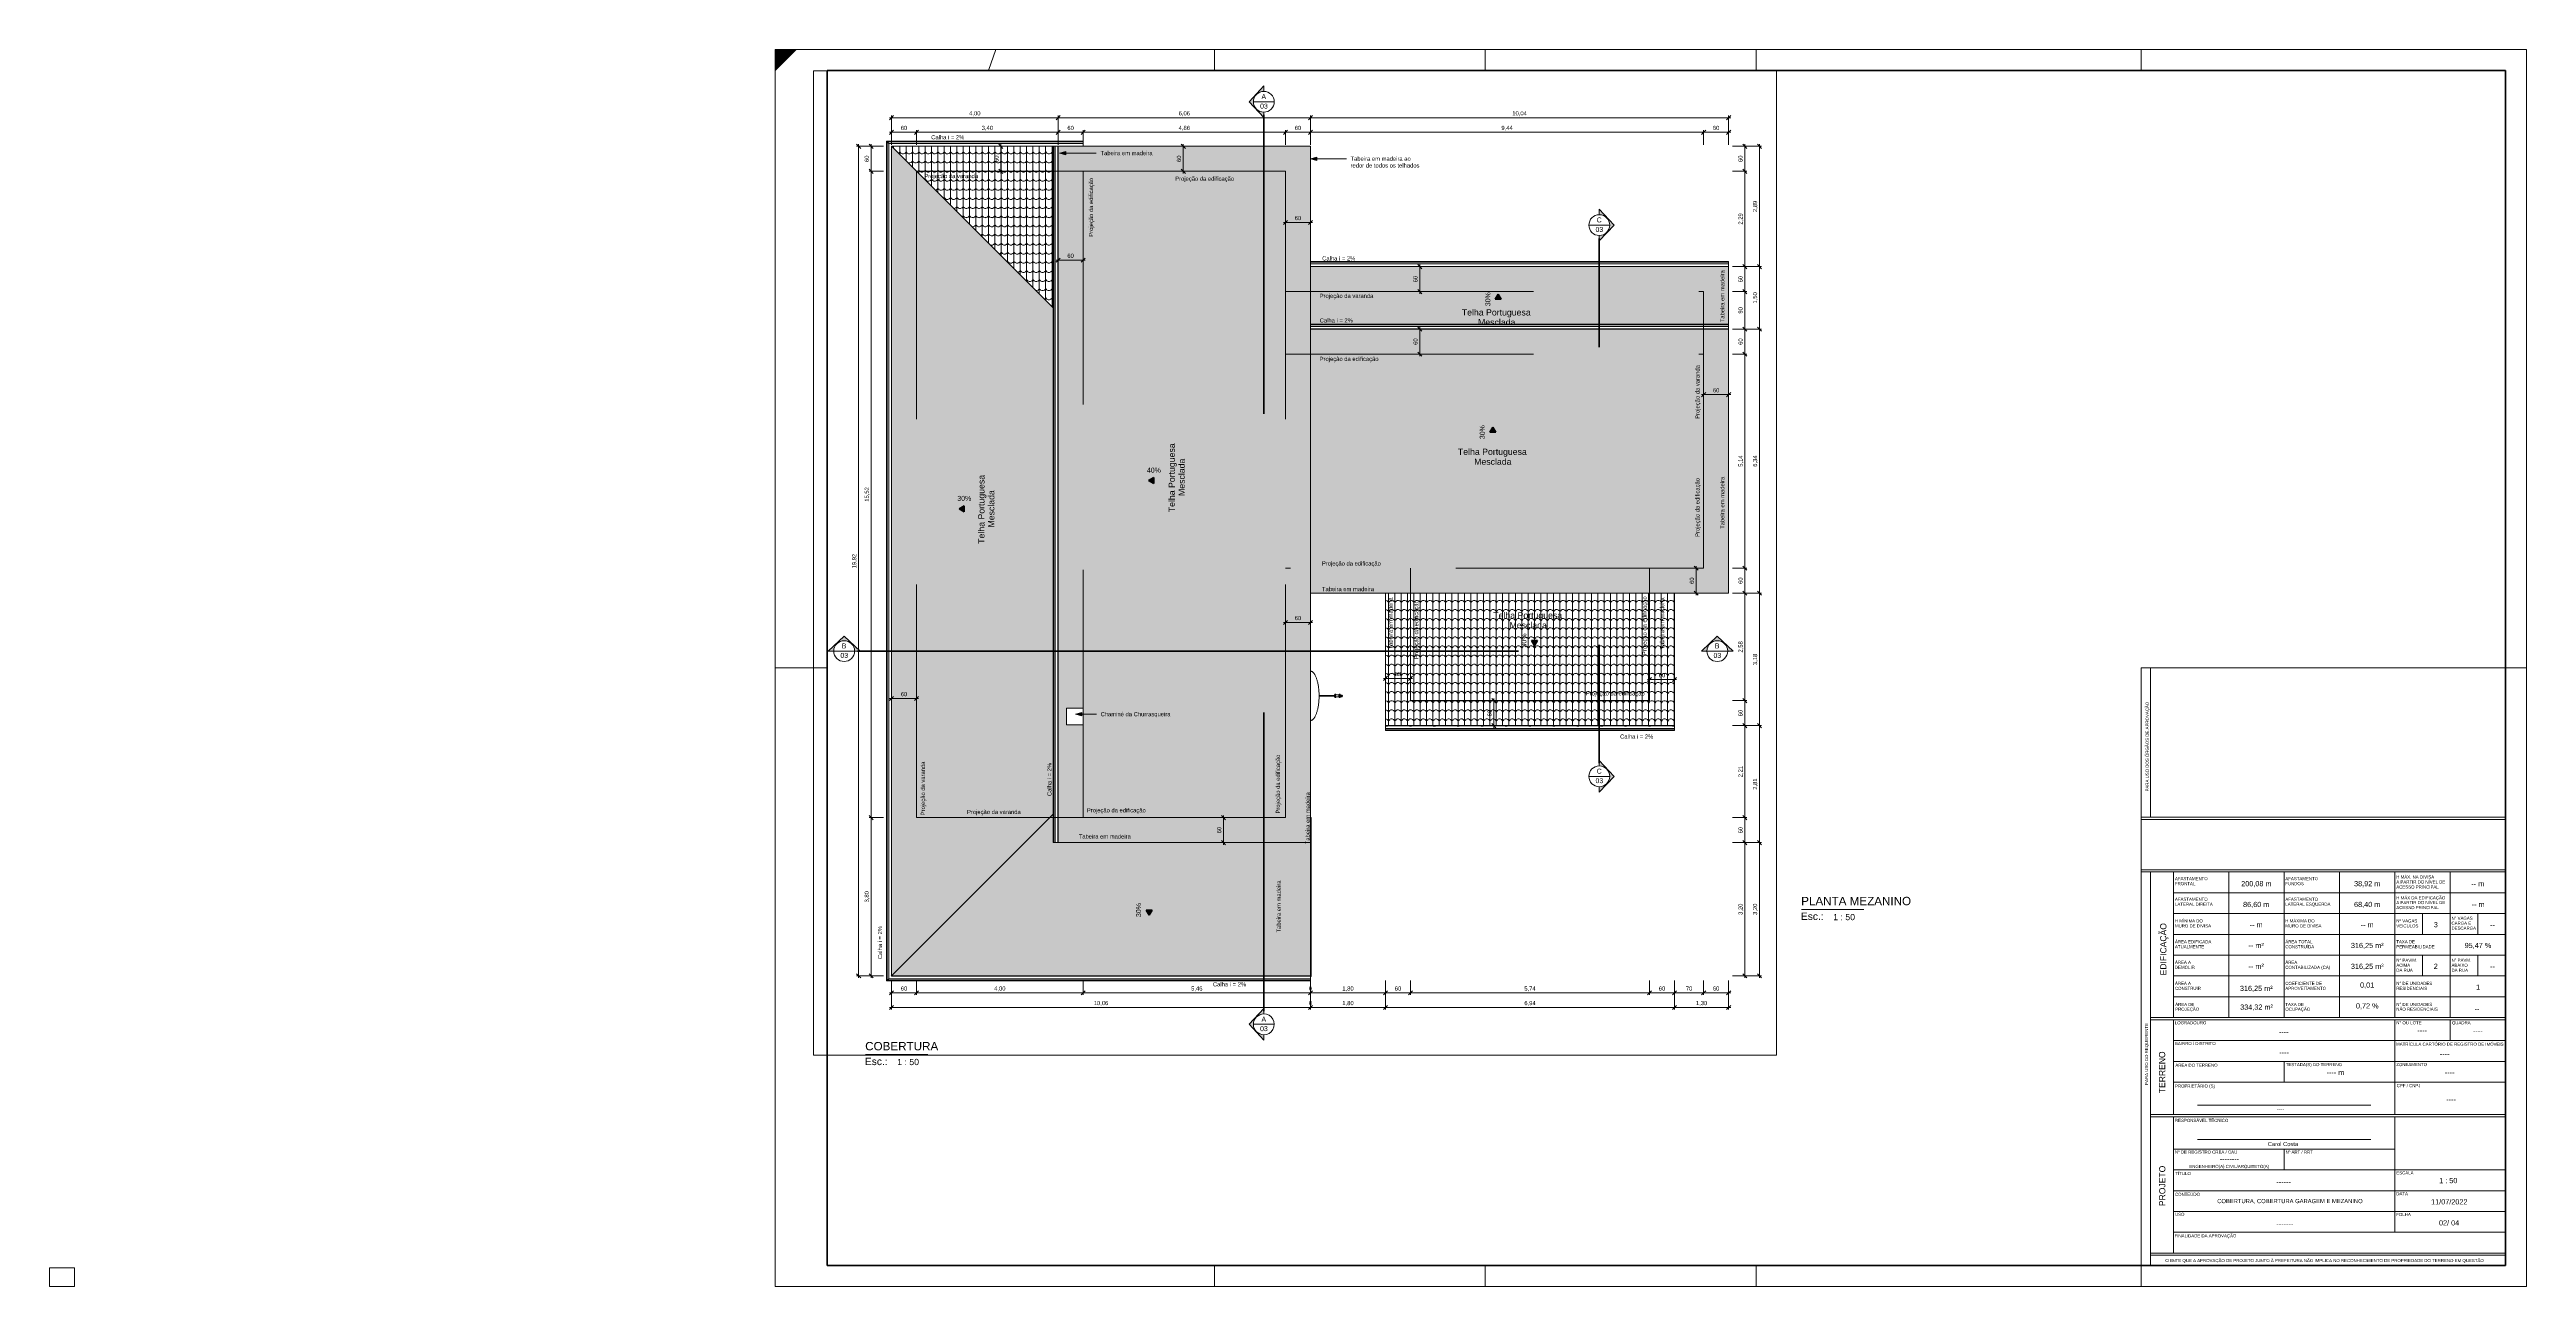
# Paper-space layout 'Layout1' of a CAD drawing. Header units: millimetres. Extents: x 0 to 1189, y 0 to 594.
# The model-space entities are those that its viewports show. They can reach past a viewport. Long polylines and large blocks are cut down to what shows.
import ezdxf

# ---------------------------------------------------------------- set-up
doc = ezdxf.new("R2010")
doc.units = ezdxf.units.MM
doc.linetypes.add('Dash dot', pattern=[15.875, 6.35, -4.7625, 0, -4.7625])
doc.linetypes.add('Overhead', pattern=[3.96875, 2.38125, -1.5875])
for name, color, linetype, lineweight in [('A-ANNO-DIMS', 211, 'Continuous', 9), ('A-ANNO-DIMS-50', 211, 'Continuous', 9), ('A-FLOR-OVHD', 1, 'Overhead', 9), ('A-GENM', 13, 'Continuous', 9), ('A-GLAZ-CWMG', 51, 'Continuous', 9), ('A-ROOF', 132, 'Continuous', 9), ('A-ROOF-OTLN', 132, 'Continuous', 9), ('A-ROOF-PATT', 132, 'Continuous', 9), ('G-ANNO-DIMS', 111, 'Continuous', 9), ('G-ANNO-SYMB', 111, 'Continuous', 9), ('G-ANNO-TEXT', 231, 'Continuous', 9), ('G-ANNO-TTLB', 6, 'Continuous', 9), ('G-ANNO-TTLB-THIN', 151, 'Continuous', 9)]:
    doc.layers.add(name, color=color, linetype=linetype, lineweight=lineweight)
doc.layers.add('G-ANNO-NPLT', color=191, linetype='Continuous', plot=False)
doc.styles.add('@Arial Unicode MS', font='ARIALUNI.TTF', dxfattribs={"height": 100})
doc.styles.add('Arial_1', font='arial.ttf', dxfattribs={"height": 100})
doc.styles.add('Arial_10', font='arial.ttf', dxfattribs={"width": 0.985, "height": 2})
doc.styles.add('Arial_11', font='arial.ttf', dxfattribs={"height": 2.5})
doc.styles.add('Arial_12', font='arial.ttf', dxfattribs={"height": 3})
doc.styles.add('Arial_13', font='arial.ttf', dxfattribs={"height": 4})
doc.styles.add('Arial_3', font='arial.ttf', dxfattribs={"height": 3.5})
doc.styles.add('Arial_4', font='arial.ttf', dxfattribs={"height": 119.0625})
doc.styles.add('Arial_5', font='arial.ttf', dxfattribs={"height": 2})
doc.styles.add('Arial_6', font='arial.ttf', dxfattribs={"height": 120})
doc.styles.add('Arial_7', font='arial.ttf', dxfattribs={"height": 150})
doc.styles.add('Arial_8', font='arial.ttf', dxfattribs={"width": 0.98, "height": 3})
doc.styles.add('Arial_9', font='arial.ttf', dxfattribs={"height": 1.5})
doc.dimstyles.new('CRT_-__Metros_-_Linha_de_chamada_3_5_mm', dxfattribs={"dimscale": 304.8, "dimtxt": 100.584485, "dimasz": 0.328084, "dimexe": 0.164042, "dimexo": 0.0625, "dimgap": 0.082021, "dimtad": 1, "dimdec": 0, "dimlfac": 0.1, "dimdsep": 46, "dimtxsty": '@Arial Unicode MS', "dimblk1": 'OBLIQUE', "dimblk2": 'OBLIQUE', "dimsah": 1, "dimcen": 0.09, "dimdle": 0.164042, "dimazin": 0, "dimtfac": 1, "dimtdec": 4, "dimtix": 1, "dimtmove": 0, "dimatfit": 3, "dimfxl": 0.984252, "dimfxlon": 1, "dimtvp": 1, "dimtolj": 1, "dimtzin": 0, "dimarcsym": 2})
doc.dimstyles.new('CRT_-__Metros_-_Linha_de_chamada_3_5_mm_1', dxfattribs={"dimscale": 304.8, "dimtxt": 100.584485, "dimasz": 0.328084, "dimexe": 0.164042, "dimexo": 0.0625, "dimgap": 0.082021, "dimtad": 1, "dimlfac": 0.001, "dimrnd": 0.01, "dimzin": 0, "dimdsep": 46, "dimtxsty": '@Arial Unicode MS', "dimblk1": 'OBLIQUE', "dimblk2": 'OBLIQUE', "dimsah": 1, "dimcen": 0.09, "dimdle": 0.164042, "dimazin": 0, "dimtfac": 1, "dimtdec": 4, "dimtix": 1, "dimtmove": 0, "dimatfit": 3, "dimfxl": 0.984252, "dimfxlon": 1, "dimtvp": 1, "dimtolj": 1, "dimtzin": 0, "dimarcsym": 2})

# ---------------------------------------------------------------- blocks, each defined once
blk = doc.blocks.new('CRT_ANO_Folha Creative - A1-4271903-MEZANINO E COBERTURA')
at = {"layer": 'G-ANNO-TTLB'}
blk.add_hatch(color=256, dxfattribs=at).paths.add_polyline_path([(348.5, 584), (348.5, 594), (358.5, 594)])
for p, q in [((348.5, 584), (358.5, 594)), ((358.5, 594), (348.5, 594)), ((348.5, 594), (348.5, 584)), ((1004.5, 297), (1179.5, 297)), ((1004.5, 10), (1004.5, 297)), ((1009, 297), (1009, 225.3)), ((1179.5, 297), (1179.5, 10)), ((1004.5, 225.3), (1179.5, 225.3)), ((1004.5, 224.3), (1179.5, 224.3)), ((1004.5, 200.1), (1179.5, 200.1)), ((1004.5, 199.1), (1179.5, 199.1)), ((1009, 10), (1009, 199.1)), ((1020, 199.1), (1020, 129.1)), ((1046.6, 199.1), (1046.6, 129.1)), ((1073.2, 199.1), (1073.2, 129.1)), ((1099.7, 199.1), (1099.7, 129.1)), ((1126.3, 199.1), (1126.3, 129.1)), ((1152.9, 199.1), (1152.9, 129.1)), ((1020, 189.1), (1179.5, 189.1)), ((1020, 179.1), (1179.5, 179.1)), ((1139.6, 179.1), (1139.6, 169.1)), ((1166.2, 179.1), (1166.2, 169.1)), ((1020, 169.1), (1179.5, 169.1)), ((1020, 159.1), (1179.5, 159.1)), ((1139.6, 159.1), (1139.6, 149.1)), ((1166.2, 159.1), (1166.2, 149.1)), ((1020, 149.1), (1179.5, 149.1)), ((1020, 139.1), (1179.5, 139.1)), ((1009, 129.1), (1179.5, 129.1)), ((1009, 128.1), (1179.5, 128.1)), ((1020, 128.1), (1020, 82.5)), ((1126.3, 128.1), (1126.3, 82.5)), ((1152.9, 128.1), (1152.9, 118.1)), ((1020, 118.1), (1179.5, 118.1)), ((1020, 108.1), (1179.5, 108.1)), ((1073.2, 108.1), (1073.2, 98.1)), ((1179.5, 98.1), (1020, 98.1)), ((1031.6, 87.1), (1114.7, 87.1)), ((1009, 82.5), (1179.5, 82.5)), ((1009, 81.5), (1179.5, 81.5)), ((1020, 16), (1020, 81.5)), ((1126.3, 81.5), (1126.3, 26)), ((1020, 66), (1126.3, 66)), ((1031.6, 70.6), (1114.7, 70.6)), ((1073.2, 66), (1073.2, 56)), ((1020, 56), (1179.5, 56)), ((1020, 46), (1179.5, 46)), ((1020, 36), (1179.5, 36)), ((1020, 26), (1179.5, 26)), ((1009, 16), (1179.5, 16)), ((1009, 15), (1179.5, 15)), ((1179.5, 10), (1004.5, 10))]:
    blk.add_line(p, q, dxfattribs=at)
at = {"layer": 'G-ANNO-TTLB', "lineweight": 35}
for p, q in [((373.5, 10), (373.5, 584)), ((373.5, 584), (1179.5, 584)), ((1179.5, 584), (1179.5, 10)), ((1179.5, 10), (373.5, 10))]:
    blk.add_line(p, q, dxfattribs=at)
at = {"layer": 'G-ANNO-TTLB-THIN'}
for p, q in [((348.5, 594), (1189.5, 594)), ((348.5, 0), (348.5, 594)), ((454.5, 594), (450.9, 584)), ((559.5, 594), (559.5, 584)), ((689.5, 594), (689.5, 584)), ((819.5, 594), (819.5, 584)), ((1004.5, 594), (1004.5, 584)), ((1189.5, 594), (1189.5, 0)), ((348.5, 297), (373.5, 297)), ((1179.5, 297), (1189.5, 297)), ((559.5, 10), (559.5, 0)), ((689.5, 10), (689.5, 0)), ((819.5, 10), (819.5, 0)), ((1004.5, 10), (1004.5, 0)), ((1189.5, 0), (348.5, 0))]:
    blk.add_line(p, q, dxfattribs=at)
at = {"layer": 'G-ANNO-TTLB', "attachment_point": 1, "rotation": 90}
for s, insert, char_height, width, style in [('PARA USO DOS ÓRGÃOS DE APROVAÇÃO', (1006.6, 237.7), 1.5, 52.43, 'Arial_9'), ('EDIFICAÇÃO', (1013.6, 149.4), 3, 30.798, 'Arial_8'), ('PARA USO DO REQUERENTE', (1006.3, 96.8), 1.5, 36.076, 'Arial_9'), ('TERRENO', (1013, 92.8), 3, 24.67, 'Arial_8'), ('PROJETO', (1013.1, 38.6), 3, 23.884, 'Arial_8')]:
    blk.add_mtext(s, dxfattribs=dict(at, insert=insert, char_height=char_height, width=width, style=style))
at = {"layer": 'G-ANNO-TTLB', "attachment_point": 1}
for s, insert, char_height, width, style in [('AFASTAMENTO', (1020.7, 196.6), 1.5, 19.08, 'Arial_9'), ('FRONTAL', (1020.7, 194.2), 1.5, 11.945, 'Arial_9'), ('AFASTAMENTO', (1073.7, 196.6), 1.5, 19.08, 'Arial_9'), ('FUNDOS', (1073.7, 194.2), 1.5, 10.823, 'Arial_9'), ('A PARTIR DO NÍVEL DE', (1127, 195), 1.5, 28.62, 'Arial_9'), ('ACESSO PRINCIPAL', (1127, 192.6), 1.5, 24.772, 'Arial_9'), ('H MÁX. NA DIVISA', (1127, 197.4), 1.5, 22.127, 'Arial_9'), ('AFASTAMENTO', (1020.7, 186.7), 1.5, 19.08, 'Arial_9'), ('LATERAL DIREITA', (1020.7, 184.3), 1.5, 22.046, 'Arial_9'), ('AFASTAMENTO', (1073.7, 186.7), 1.5, 19.08, 'Arial_9'), ('LATERAL ESQUERDA', (1073.7, 184.3), 1.5, 26.295, 'Arial_9'), ('A PARTIR DO NÍVEL DE ', (1127, 185.1), 1.5, 29.342, 'Arial_9'), ('ACESSO PRINCIPAL', (1127, 182.7), 1.5, 24.772, 'Arial_9'), ('H MÁX DA EDIFICAÇÃO', (1127, 187.4), 1.5, 28.7, 'Arial_9'), ('ÁREA EDIFICADA', (1020.7, 166.3), 1.5, 21.245, 'Arial_9'), ('H MÍNIMA DO ', (1020.7, 176.3), 1.5, 17.156, 'Arial_9'), ('MURO DE DIVISA', (1020.7, 173.9), 1.5, 21.165, 'Arial_9'), ('ÁREA TOTAL', (1073.7, 166.3), 1.5, 15.793, 'Arial_9'), ('H MÁXIMA DO', (1073.7, 176.3), 1.5, 17.236, 'Arial_9'), ('MURO DE DIVISA', (1073.7, 173.9), 1.5, 21.165, 'Arial_9'), ('VEICULOS', (1127, 173.9), 1.5, 12.907, 'Arial_9'), ('Nº VAGAS', (1127, 176.3), 1.5, 12.266, 'Arial_9'), ('CARGA E', (1153.5, 175.2), 1.5, 11.464, 'Arial_9'), ('N° VAGAS', (1153.5, 177.6), 1.5, 12.346, 'Arial_9'), ('DESCARGA', (1153.5, 172.8), 1.5, 14.27, 'Arial_9'), ('ATUALMENTE', (1020.7, 163.9), 1.5, 17.076, 'Arial_9'), ('ÁREA A', (1020.7, 156.4), 1.5, 9.3, 'Arial_9'), ('ÁREA ', (1073.7, 156.4), 1.5, 7.616, 'Arial_9'), ('CONSTRUÍDA', (1073.7, 163.9), 1.5, 16.835, 'Arial_9'), ('ACIMA', (1127, 155), 1.5, 8.097, 'Arial_9'), ('TAXA DE', (1127, 166.3), 1.5, 10.823, 'Arial_9'), ('PERMEABILIDADE', (1127, 163.9), 1.5, 22.367, 'Arial_9'), ('N° PAVIM.', (1127, 157.4), 1.5, 12.266, 'Arial_9'), ('ABAIXO', (1153.5, 155), 1.5, 9.46, 'Arial_9'), ('N° PAVM.', (1153.5, 157.4), 1.5, 11.544, 'Arial_9'), ('ÁREA A ', (1020.7, 146.3), 1.5, 10.021, 'Arial_9'), ('CONSTRUIR', (1020.7, 143.9), 1.5, 15.152, 'Arial_9'), ('DEMOLIR', (1020.7, 154), 1.5, 11.705, 'Arial_9'), ('APROVEITAMENTO', (1073.7, 143.9), 1.5, 23.73, 'Arial_9'), ('CONTABILIZADA (CA)', (1073.7, 154), 1.5, 26.295, 'Arial_9'), ('COEFICIENTE DE', (1073.7, 146.3), 1.5, 21.405, 'Arial_9'), ('DA RUA', (1127, 152.6), 1.5, 9.62, 'Arial_9'), ('N° DE UNIDADES', (1127, 146.3), 1.5, 21.004, 'Arial_9'), ('RESIDENCIAIS', (1127, 143.9), 1.5, 17.958, 'Arial_9'), ('DA RUA', (1153.5, 152.6), 1.5, 9.62, 'Arial_9'), ('ÁREA DE', (1020.8, 136.2), 1.5, 11.143, 'Arial_9'), ('PROJEÇÃO', (1020.8, 133.9), 1.5, 14.03, 'Arial_9'), ('TAXA DE', (1073.7, 136.2), 1.5, 10.823, 'Arial_9'), ('OCUPAÇÃO', (1073.7, 133.9), 1.5, 14.591, 'Arial_9'), ('N° DE UNIDADES', (1127, 136.2), 1.5, 21.004, 'Arial_9'), ('NÃO RESIDENCIAIS', (1127, 133.9), 1.5, 24.211, 'Arial_9'), ('LOGRADOURO', (1020.6, 127.4), 1.5, 18.519, 'Arial_9'), ('N° OU LOTE', (1127, 127.4), 1.5, 14.831, 'Arial_9'), ('QUADRA', (1153.7, 127.4), 1.5, 10.903, 'Arial_9'), ('BAIRRO / DISTRITO', (1020.7, 117.4), 1.5, 23.81, 'Arial_9'), ('ÁREA DO TERRENO', (1020.9, 107), 1.5, 24.612, 'Arial_9'), ('TESTADA(S) DO TERRENO', (1073.9, 107.3), 1.5, 32.789, 'Arial_9'), ('MATRÍCULA CARTÓRIO DE REGISTRO DE IMÓVEIS', (1126.9, 117.1), 1.5, 62.852, 'Arial_9'), ('ZONEAMENTO', (1127, 107.3), 1.5, 18.038, 'Arial_9'), ('PROPRIETÁRIO (S)', (1020.7, 97), 1.5, 23.409, 'Arial_9'), ('CPF / CNPJ', (1127.2, 97.2), 1.5, 13.949, 'Arial_9'), ('RESPONSÁVEL TÉCNICO', (1020.7, 80.5), 1.5, 31.105, 'Arial_9'), ('Nº DE REGISTRO CREA / CAU', (1020.7, 65.3), 1.5, 36.397, 'Arial_9'), ('Carol Costa', (1065.3, 69.4), 2, 18.004, 'Arial_10'), ('Nº ART / RRT', (1073.8, 65.3), 1.5, 15.954, 'Arial_9'), ('TÍTULO', (1020.9, 55), 1.5, 9.059, 'Arial_9'), ('ENGENHEIRO(A) CIVIL/ARQUITETO(A)', (1027.6, 58.4), 1.5, 46.738, 'Arial_9'), ('ESCALA', (1127, 55.3), 1.5, 10.021, 'Arial_9'), ('CONTEÚDO', (1020.7, 45), 1.5, 14.591, 'Arial_9'), ('DATA', (1127, 45.3), 1.5, 6.734, 'Arial_9'), ('FINALIDADE DA APROVAÇÃO', (1020.5, 25.1), 1.5, 36.156, 'Arial_9'), ('USO', (1020.7, 35.4), 1.5, 5.532, 'Arial_9'), ('FOLHA', (1127, 35.3), 1.5, 8.578, 'Arial_9'), ('CIENTE QUE A APROVAÇÃO DE PROJETO JUNTO À PREFEITURA NÃO IMPLICA NO RECONHECIMENTO DE PROPRIEDADE DO TERRENO EM QUESTÃO', (1016, 13.2), 1.5, 186.232, 'Arial_9')]:
    blk.add_mtext(s, dxfattribs=dict(at, insert=insert, char_height=char_height, width=width, style=style))
blk = doc.blocks.new('Viewport - Título Horizontal-913277-MEZANINO E COBERTURA')
at = {"layer": 'G-ANNO-TTLB'}
blk.add_line((4.2, 0.2), (34.2, 0.2), dxfattribs=at)
at = {"layer": 'G-ANNO-TTLB', "insert": (4, -1.4), "char_height": 3.5, "width": 13.468, "attachment_point": 1, "style": 'Arial_3'}
blk.add_mtext('Esc.:', dxfattribs=at)
blk = doc.blocks.new('Rectangular Mullion - Caibro-3920098-COBERTURA')
at = {"layer": 'A-GLAZ-CWMG'}
for p, q in [((-11850.9, -3210.6), (-11847.8, -3213.7)), ((-11847.8, -3283), (-11850.9, -3279.8))]:
    blk.add_line(p, q, dxfattribs=at)
blk = doc.blocks.new('Rectangular Mullion - Caibro-4037507-COBERTURA')
at = {"layer": 'A-GLAZ-CWMG'}
for p, q in [((-7294.6, -3196.5), (-7294.6, -3193.3)), ((-7244.6, -3193.3), (-7244.6, -3196.5))]:
    blk.add_line(p, q, dxfattribs=at)
blk = doc.blocks.new('Rectangular Mullion - Caibro-3920081-COBERTURA')
at = {"layer": 'A-GLAZ-CWMG'}
for p, q in [((-11847.8, -3737), (-11850.9, -3737)), ((-11850.9, -3787), (-11847.8, -3787))]:
    blk.add_line(p, q, dxfattribs=at)
blk = doc.blocks.new('Rectangular Mullion - Caibro-3920082-COBERTURA')
at = {"layer": 'A-GLAZ-CWMG'}
for p, q in [((-11847.8, -4324.4), (-11850.9, -4324.4)), ((-11850.9, -4374.4), (-11847.8, -4374.4))]:
    blk.add_line(p, q, dxfattribs=at)
blk = doc.blocks.new('Rectangular Mullion - Caibro-3920083-COBERTURA')
at = {"layer": 'A-GLAZ-CWMG'}
for p, q in [((-11847.8, -4911.7), (-11850.9, -4911.7)), ((-11850.9, -4961.7), (-11847.8, -4961.7))]:
    blk.add_line(p, q, dxfattribs=at)
blk = doc.blocks.new('Rectangular Mullion - Caibro-3920084-COBERTURA')
at = {"layer": 'A-GLAZ-CWMG'}
for p, q in [((-11847.8, -5499.1), (-11850.9, -5499.1)), ((-11850.9, -5549.1), (-11847.8, -5549.1))]:
    blk.add_line(p, q, dxfattribs=at)
blk = doc.blocks.new('Rectangular Mullion - Caibro-3920085-COBERTURA')
at = {"layer": 'A-GLAZ-CWMG'}
for p, q in [((-11847.8, -6086.4), (-11850.9, -6086.4)), ((-11850.9, -6136.4), (-11847.8, -6136.4))]:
    blk.add_line(p, q, dxfattribs=at)
blk = doc.blocks.new('Rectangular Mullion - Caibro-3920086-COBERTURA')
at = {"layer": 'A-GLAZ-CWMG'}
for p, q in [((-11847.8, -6673.8), (-11850.9, -6673.8)), ((-11850.9, -6723.8), (-11847.8, -6723.8))]:
    blk.add_line(p, q, dxfattribs=at)
blk = doc.blocks.new('Rectangular Mullion - Caibro-3920087-COBERTURA')
at = {"layer": 'A-GLAZ-CWMG'}
for p, q in [((-11847.8, -7261.1), (-11850.9, -7261.1)), ((-11850.9, -7311.1), (-11847.8, -7311.1))]:
    blk.add_line(p, q, dxfattribs=at)
blk = doc.blocks.new('Rectangular Mullion - Caibro-3576768-COBERTURA')
at = {"layer": 'A-GLAZ-CWMG'}
for p, q in [((-11847.8, -7848.5), (-11850.9, -7848.5)), ((-11850.9, -7898.5), (-11847.8, -7898.5))]:
    blk.add_line(p, q, dxfattribs=at)
blk = doc.blocks.new('Rectangular Mullion - Caibro-4037524-COBERTURA')
at = {"layer": 'A-GLAZ-CWMG'}
for p, q in [((-7869.6, -3193.3), (-7869.6, -3196.5)), ((-7819.6, -3196.5), (-7819.6, -3193.3))]:
    blk.add_line(p, q, dxfattribs=at)
blk = doc.blocks.new('Rectangular Mullion - Caibro-4037525-COBERTURA')
at = {"layer": 'A-GLAZ-CWMG'}
for p, q in [((-8444.6, -3193.3), (-8444.6, -3196.5)), ((-8394.6, -3196.5), (-8394.6, -3193.3))]:
    blk.add_line(p, q, dxfattribs=at)
blk = doc.blocks.new('Rectangular Mullion - Caibro-4037526-COBERTURA')
at = {"layer": 'A-GLAZ-CWMG'}
for p, q in [((-9019.6, -3193.3), (-9019.6, -3196.5)), ((-8969.6, -3196.5), (-8969.6, -3193.3))]:
    blk.add_line(p, q, dxfattribs=at)
blk = doc.blocks.new('Rectangular Mullion - Caibro-4037527-COBERTURA')
at = {"layer": 'A-GLAZ-CWMG'}
for p, q in [((-9594.6, -3193.3), (-9594.6, -3196.5)), ((-9544.6, -3196.5), (-9544.6, -3193.3))]:
    blk.add_line(p, q, dxfattribs=at)
blk = doc.blocks.new('Rectangular Mullion - Caibro-4037528-COBERTURA')
at = {"layer": 'A-GLAZ-CWMG'}
for p, q in [((-10169.6, -3193.3), (-10169.6, -3196.5)), ((-10119.6, -3196.5), (-10119.6, -3193.3))]:
    blk.add_line(p, q, dxfattribs=at)
blk = doc.blocks.new('Rectangular Mullion - Caibro-4037529-COBERTURA')
at = {"layer": 'A-GLAZ-CWMG'}
for p, q in [((-10744.6, -3193.3), (-10744.6, -3196.5)), ((-10694.6, -3196.5), (-10694.6, -3193.3))]:
    blk.add_line(p, q, dxfattribs=at)
blk = doc.blocks.new('Rectangular Mullion - Caibro-4037530-COBERTURA')
at = {"layer": 'A-GLAZ-CWMG'}
for p, q in [((-11319.6, -3193.3), (-11319.6, -3196.5)), ((-11269.6, -3196.5), (-11269.6, -3193.3))]:
    blk.add_line(p, q, dxfattribs=at)
blk = doc.blocks.new('Rectangular Mullion - Caibro-3577202-COBERTURA')
at = {"layer": 'A-GLAZ-CWMG'}
for p, q in [((8205.4, -6086.5), (8205.4, -6083.3)), ((8255.4, -6083.3), (8255.4, -6086.5))]:
    blk.add_line(p, q, dxfattribs=at)
blk = doc.blocks.new('Rectangular Mullion - Caibro-3577222-COBERTURA')
at = {"layer": 'A-GLAZ-CWMG'}
for p, q in [((7617, -6083.3), (7617, -6086.5)), ((7667, -6086.5), (7667, -6083.3))]:
    blk.add_line(p, q, dxfattribs=at)
blk = doc.blocks.new('Rectangular Mullion - Caibro-V13-COBERTURA')
at = {"layer": 'A-GLAZ-CWMG'}
blk.add_line((-1746.3, -6086.5), (-1746.3, -6083.3), dxfattribs=at)
blk = doc.blocks.new('Rectangular Mullion - Caibro-4257887-COBERTURA')
at = {"layer": 'A-GLAZ-CWMG'}
for p, q in [((15.4, -17126.9), (15.4, -17112.8)), ((65.4, -17112.8), (65.4, -17126.9)), ((65.4, -17126.9), (15.4, -17126.9))]:
    blk.add_line(p, q, dxfattribs=at)
blk = doc.blocks.new('Rectangular Mullion - Caibro-4257888-COBERTURA')
at = {"layer": 'A-GLAZ-CWMG'}
for p, q in [((6905.4, -17112.8), (6905.4, -17126.9)), ((6955.4, -17126.9), (6955.4, -17112.8)), ((6955.4, -17126.9), (6905.4, -17126.9))]:
    blk.add_line(p, q, dxfattribs=at)
blk = doc.blocks.new('Rectangular Mullion - Caibro-4257885-COBERTURA')
at = {"layer": 'A-GLAZ-CWMG'}
for p, q in [((589.5, -17112.8), (589.5, -17126.9)), ((639.5, -17126.9), (639.5, -17112.8)), ((639.5, -17126.9), (589.5, -17126.9))]:
    blk.add_line(p, q, dxfattribs=at)
blk = doc.blocks.new('Rectangular Mullion - Caibro-3920122-COBERTURA')
at = {"layer": 'A-GLAZ-CWMG'}
for p, q in [((-11850.9, -23039.5), (-11847.8, -23036.3)), ((-11847.8, -23105.6), (-11850.9, -23108.7))]:
    blk.add_line(p, q, dxfattribs=at)
blk = doc.blocks.new('Rectangular Mullion - Caibro-3920130-COBERTURA')
at = {"layer": 'A-GLAZ-CWMG'}
for p, q in [((-11847.8, -19008.2), (-11850.9, -19008.2)), ((-11850.9, -19058.2), (-11847.8, -19058.2))]:
    blk.add_line(p, q, dxfattribs=at)
blk = doc.blocks.new('Rectangular Mullion - Caibro-3920089-COBERTURA')
at = {"layer": 'A-GLAZ-CWMG'}
for p, q in [((-11847.8, -19595.5), (-11850.9, -19595.5)), ((-11850.9, -19645.5), (-11847.8, -19645.5))]:
    blk.add_line(p, q, dxfattribs=at)
blk = doc.blocks.new('Rectangular Mullion - Caibro-3920090-COBERTURA')
at = {"layer": 'A-GLAZ-CWMG'}
for p, q in [((-11847.8, -20182.9), (-11850.9, -20182.9)), ((-11850.9, -20232.9), (-11847.8, -20232.9))]:
    blk.add_line(p, q, dxfattribs=at)
blk = doc.blocks.new('Rectangular Mullion - Caibro-3920091-COBERTURA')
at = {"layer": 'A-GLAZ-CWMG'}
for p, q in [((-11847.8, -20770.2), (-11850.9, -20770.2)), ((-11850.9, -20820.2), (-11847.8, -20820.2))]:
    blk.add_line(p, q, dxfattribs=at)
blk = doc.blocks.new('Rectangular Mullion - Caibro-3920092-COBERTURA')
at = {"layer": 'A-GLAZ-CWMG'}
for p, q in [((-11847.8, -21357.6), (-11850.9, -21357.6)), ((-11850.9, -21407.6), (-11847.8, -21407.6))]:
    blk.add_line(p, q, dxfattribs=at)
blk = doc.blocks.new('Rectangular Mullion - Caibro-3920093-COBERTURA')
at = {"layer": 'A-GLAZ-CWMG'}
for p, q in [((-11847.8, -21944.9), (-11850.9, -21944.9)), ((-11850.9, -21994.9), (-11847.8, -21994.9))]:
    blk.add_line(p, q, dxfattribs=at)
blk = doc.blocks.new('Rectangular Mullion - Caibro-3920094-COBERTURA')
at = {"layer": 'A-GLAZ-CWMG'}
for p, q in [((-11847.8, -22532.3), (-11850.9, -22532.3)), ((-11850.9, -22582.3), (-11847.8, -22582.3))]:
    blk.add_line(p, q, dxfattribs=at)
blk = doc.blocks.new('Rectangular Mullion - Caibro-4315999-COBERTURA')
at = {"layer": 'A-GLAZ-CWMG'}
for p, q in [((-11833.7, -23126), (-11830.6, -23122.8)), ((-11761.3, -23122.8), (-11764.5, -23126))]:
    blk.add_line(p, q, dxfattribs=at)
blk = doc.blocks.new('Rectangular Mullion - Caibro-3920123-COBERTURA')
at = {"layer": 'A-GLAZ-CWMG'}
for p, q in [((-1765.6, -19319.7), (-1784.6, -19319.7)), ((-1765.6, -19336.9), (-1765.6, -19319.7)), ((-1784.6, -19336.9), (-1765.6, -19336.9)), ((-1765.6, -23136.9), (-1765.6, -19336.9)), ((-1815.6, -23122.8), (-1815.6, -23126)), ((-1765.6, -23136.9), (-1784.6, -23136.9))]:
    blk.add_line(p, q, dxfattribs=at)
blk = doc.blocks.new('Rectangular Mullion - Caibro-4315991-COBERTURA')
at = {"layer": 'A-GLAZ-CWMG'}
for p, q in [((-11301.7, -23122.8), (-11301.7, -23126)), ((-11251.7, -23126), (-11251.7, -23122.8))]:
    blk.add_line(p, q, dxfattribs=at)
blk = doc.blocks.new('Rectangular Mullion - Caibro-4315992-COBERTURA')
at = {"layer": 'A-GLAZ-CWMG'}
for p, q in [((-10708.9, -23122.8), (-10708.9, -23126)), ((-10658.9, -23126), (-10658.9, -23122.8))]:
    blk.add_line(p, q, dxfattribs=at)
blk = doc.blocks.new('Rectangular Mullion - Caibro-4315993-COBERTURA')
at = {"layer": 'A-GLAZ-CWMG'}
for p, q in [((-10116, -23122.8), (-10116, -23126)), ((-10066, -23126), (-10066, -23122.8))]:
    blk.add_line(p, q, dxfattribs=at)
blk = doc.blocks.new('Rectangular Mullion - Caibro-4315994-COBERTURA')
at = {"layer": 'A-GLAZ-CWMG'}
for p, q in [((-9523.1, -23122.8), (-9523.1, -23126)), ((-9473.1, -23126), (-9473.1, -23122.8))]:
    blk.add_line(p, q, dxfattribs=at)
blk = doc.blocks.new('Rectangular Mullion - Caibro-4315995-COBERTURA')
at = {"layer": 'A-GLAZ-CWMG'}
for p, q in [((-8930.2, -23122.8), (-8930.2, -23126)), ((-8880.2, -23126), (-8880.2, -23122.8))]:
    blk.add_line(p, q, dxfattribs=at)
blk = doc.blocks.new('Rectangular Mullion - Caibro-4315996-COBERTURA')
at = {"layer": 'A-GLAZ-CWMG'}
for p, q in [((-8337.3, -23122.8), (-8337.3, -23126)), ((-8287.3, -23126), (-8287.3, -23122.8))]:
    blk.add_line(p, q, dxfattribs=at)
blk = doc.blocks.new('Rectangular Mullion - Caibro-4315997-COBERTURA')
at = {"layer": 'A-GLAZ-CWMG'}
for p, q in [((-7744.4, -23122.8), (-7744.4, -23126)), ((-7694.4, -23126), (-7694.4, -23122.8))]:
    blk.add_line(p, q, dxfattribs=at)
blk = doc.blocks.new('Rectangular Mullion - Caibro-3920096-COBERTURA')
at = {"layer": 'A-GLAZ-CWMG'}
for p, q in [((-7151.6, -23122.8), (-7151.6, -23126)), ((-7101.6, -23126), (-7101.6, -23122.8))]:
    blk.add_line(p, q, dxfattribs=at)
blk = doc.blocks.new('CRT_MGN_COZ_Fogão a lenha completo - CRT_MGN_COZ_Fogão a lenha completo-4049417-COBERTURA')
at = {"layer": 'A-GENM', "color": 55}
for p, q in [((800, 50), (800, -350)), ((1200, 50), (800, 50)), ((1200, -350), (1200, 50)), ((800, -350), (1200, -350))]:
    blk.add_line(p, q, dxfattribs=at)
blk = doc.blocks.new('Rectangular Mullion - Caibro-4037542-COBERTURA')
at = {"layer": 'A-GLAZ-CWMG'}
for p, q in [((-11830.6, -3196.5), (-11833.7, -3193.3)), ((-11764.5, -3193.3), (-11761.3, -3196.5))]:
    blk.add_line(p, q, dxfattribs=at)
blk = doc.blocks.new('Antena - Tipo 1-4305144-COBERTURA')
at = {"layer": 'A-GENM', "color": 55}
for p, q in [((105, 1448.6), (105, 1412.5)), ((115, 1457.6), (115, 1442.1)), ((135, 1442.1), (135, 1457.6)), ((145, 1412.5), (145, 1448.6)), ((115, 1442.1), (115, 1436.7)), ((135, 1436.7), (135, 1442.1)), ((85, 1401.2), (85, 1382.3)), ((105, 1410.7), (105, 1393.9)), ((145, 1393.9), (145, 1410.7)), ((165, 1382.3), (165, 1401.2)), ((104.2, 1371.2), (99.5, 1301.8)), ((150.5, 1301.8), (145.8, 1371.2)), ((85, 1296.9), (85, 1283.5)), ((165, 1283.5), (165, 1296.9)), ((115, 1267.9), (115, 897.8)), ((135, 897.8), (135, 1267.9)), ((115, 897.8), (115, 896.5)), ((135, 897.8), (135, 896.5)), ((-468.7, 691.1), (-468.8, 690)), ((718.8, 690), (718.7, 691.1))]:
    blk.add_line(p, q, dxfattribs=at)
at = {"layer": 'A-GENM', "color": 55, "flags": 128}
for points in [[(85, 1282.9), (85.3, 1281.8), (85.6, 1280.6), (86.1, 1279.6), (86.7, 1278.6), (87.3, 1277.7), (88, 1276.9), (88.7, 1276.2), (89.4, 1275.5), (90.2, 1274.9), (91, 1274.3), (91.9, 1273.7), (92.8, 1273.2), (93.7, 1272.7), (94.6, 1272.3), (95.6, 1271.8), (96.6, 1271.4), (97.6, 1271), (98.7, 1270.7), (99.8, 1270.3), (100.9, 1270), (102.1, 1269.6), (103.2, 1269.3), (104.4, 1269.1), (105.7, 1268.8), (106.9, 1268.5), (108.2, 1268.3), (109.5, 1268.1), (110.8, 1267.9), (112.2, 1267.7), (113.5, 1267.6), (114.9, 1267.4), (116.3, 1267.3), (117.7, 1267.2), (119.1, 1267.1), (120.5, 1267), (122, 1267), (123.4, 1267), (124.8, 1266.9), (125, 1266.9)], [(165, 1282.9), (164.7, 1281.8), (164.4, 1280.6), (163.9, 1279.6), (163.3, 1278.6), (162.7, 1277.7), (162, 1276.9), (161.3, 1276.2), (160.6, 1275.5), (159.8, 1274.9), (159, 1274.3), (158.1, 1273.7), (157.2, 1273.2), (156.3, 1272.7), (155.4, 1272.3), (154.4, 1271.8), (153.4, 1271.4), (152.4, 1271), (151.3, 1270.7), (150.2, 1270.3), (149.1, 1270), (147.9, 1269.6), (146.8, 1269.3), (145.6, 1269.1), (144.3, 1268.8), (143.1, 1268.5), (141.8, 1268.3), (140.5, 1268.1), (139.2, 1267.9), (137.8, 1267.7), (136.5, 1267.6), (135.1, 1267.4), (133.7, 1267.3), (132.3, 1267.2), (130.9, 1267.1), (129.5, 1267), (128, 1267), (126.6, 1267), (125.2, 1266.9), (125, 1266.9)], [(-467.1, 700), (-464.3, 709.2), (-460.6, 718.2), (-455.9, 727.1), (-450.3, 735.8), (-443.7, 744.4), (-436.3, 752.7), (-428, 760.9), (-418.8, 769), (-408.8, 776.8), (-397.9, 784.5), (-386.3, 791.9), (-373.8, 799.2), (-360.6, 806.3), (-346.6, 813.1), (-331.9, 819.8), (-316.5, 826.2), (-300.4, 832.4), (-283.6, 838.3), (-266.2, 844), (-248.2, 849.4), (-229.6, 854.6), (-210.5, 859.5), (-190.8, 864.1), (-170.6, 868.5), (-149.9, 872.5), (-128.9, 876.3), (-107.4, 879.7), (-85.6, 882.9), (-63.4, 885.7), (-40.9, 888.2), (-18.2, 890.4), (4.8, 892.3), (27.9, 893.8), (51.2, 895), (74.6, 895.9), (98.1, 896.5), (121.6, 896.7), (125, 896.7)], [(717.1, 700), (714.3, 709.2), (710.6, 718.2), (705.9, 727.1), (700.3, 735.8), (693.7, 744.4), (686.3, 752.7), (678, 760.9), (668.8, 769), (658.8, 776.8), (647.9, 784.5), (636.3, 791.9), (623.8, 799.2), (610.6, 806.3), (596.6, 813.1), (581.9, 819.8), (566.5, 826.2), (550.4, 832.4), (533.6, 838.3), (516.2, 844), (498.2, 849.4), (479.6, 854.6), (460.5, 859.5), (440.8, 864.1), (420.6, 868.5), (399.9, 872.5), (378.9, 876.3), (357.4, 879.7), (335.6, 882.9), (313.4, 885.7), (290.9, 888.2), (268.2, 890.4), (245.2, 892.3), (222.1, 893.8), (198.8, 895), (175.4, 895.9), (151.9, 896.5), (128.4, 896.7), (125, 896.7)]]:
    blk.add_lwpolyline(points, dxfattribs=at)
at = {"layer": 'A-GENM', "color": 55}
for centre, major_axis, ratio, start_param, end_param in [((125, 1439.7), (34, 0), 0.325568, 1.871206, 2.199717), ((125, 1446.3), (24, 0), 0.515038, 1.14098, 2.000613), ((125, 1439.7), (34, 0), 0.325568, 0.941875, 1.270386), ((125, 1453.4), (24, 0), 0.515038, 4.282573, 5.142205), ((125, 1401.2), (40, 0), 0.325568, 2.094395, 7.330383), ((125, 1410.7), (-20, 0), 0.325568, 4.712389, 7.853982), ((125, 1410.7), (-20, 0), 0.325568, 1.570796, 4.712389), ((125, 1401.2), (-20, 0), 0.325568, 0, 3.141593), ((125, 1382.3), (-40, 0), 0.325568, 0, 3.141593), ((125, 1296.9), (-40, 0), 0.325568, 5.381554, 7.853982), ((125, 1301.6), (-25.5, 0), 0.325568, 5.969026, 7.853982), ((125, 1296.9), (40, 0), 0.325568, 4.712389, 7.184817), ((125, 1301.6), (25.5, 0), 0.325568, 4.712389, 6.597345), ((125, 1283.5), (-40, 0), 0.325568, 0, 1.570796), ((125, 1283.5), (-40, 0), 0.325568, 1.570796, 3.141593), ((125, 682.1), (594.2, 0), 0.354224, 2.998793, 3.104202), ((125, 682.1), (594.2, 0), 0.354224, 0.037391, 0.1428)]:
    blk.add_ellipse(centre, major_axis=major_axis, ratio=ratio, start_param=start_param, end_param=end_param, dxfattribs=at)
blk = doc.blocks.new('Corte - Extremidade superior do corte - Preenchido-799760-COBERTURA')
at = {"layer": 'G-ANNO-SYMB'}
h = blk.add_hatch(color=256, dxfattribs=at)
edge = h.paths.add_edge_path()
edge.add_line((-6.35, 7.108), (1.272, 0))
edge.add_line((1.272, 0), (-1.35, 0))
edge.add_arc((-6.35, 0), 5, 0, 180)
edge.add_line((-11.35, 0), (-13.972, 0))
edge.add_line((-13.972, 0), (-6.35, 7.108))
for p, q in [((-6.35, 7.108), (-13.972, 0)), ((-6.35, 7.108), (-13.972, 0)), ((-6.35, 7.108), (1.272, 0)), ((1.272, 0), (-6.35, 7.108)), ((-1.35, 0), (1.272, 0)), ((-11.35, 0), (-13.972, 0)), ((-13.972, 0), (-11.35, 0)), ((-1.35, 0), (1.272, 0))]:
    blk.add_line(p, q, dxfattribs=at)
for start, end in [(0, 180), (0, 180), (180, 360)]:
    blk.add_arc((-6.35, 0), 5, start, end, dxfattribs=at)
blk = doc.blocks.new('DIMBLOCK24-COBERTURA')
at = {"layer": 'A-ANNO-DIMS-50', "lineweight": 18}
for p, q in [((4356, -19319.7), (4306, -19269.7)), ((4356, -19319.7), (4406, -19369.7)), ((4356, -23119.7), (4306, -23069.7)), ((4356, -23119.7), (4406, -23169.7))]:
    blk.add_line(p, q, dxfattribs=at)
at = {"layer": 'A-ANNO-DIMS-50'}
for p, q in [((4656, -19319.7), (4306, -19319.7)), ((4356, -23169.7), (4356, -19319.7)), ((4356, -19319.7), (4656, -19319.7)), ((4656, -23119.7), (4306, -23119.7)), ((4356, -23119.7), (4656, -23119.7))]:
    blk.add_line(p, q, dxfattribs=at)
at = {"layer": 'A-ANNO-DIMS-50', "color": 0, "insert": (4201.2, -21354.9), "char_height": 100, "width": 324.675, "attachment_point": 1, "rotation": 90, "line_spacing_factor": 1.117605, "style": '@Arial Unicode MS'}
blk.add_mtext('3,80', dxfattribs=at)
blk = doc.blocks.new('_Oblique')
at = {"color": 0, "linetype": 'ByBlock', "lineweight": -2}
blk.add_line((-0.5, -0.5), (0.5, 0.5), dxfattribs=at)
blk = doc.blocks.new('DIMBLOCK25-COBERTURA')
at = {"layer": 'A-ANNO-DIMS-50', "lineweight": 18}
for p, q in [((4356, -3799.7), (4306, -3749.7)), ((4356, -3799.7), (4406, -3849.7)), ((4356, -19319.7), (4306, -19269.7)), ((4356, -19319.7), (4406, -19369.7))]:
    blk.add_line(p, q, dxfattribs=at)
at = {"layer": 'A-ANNO-DIMS-50'}
for p, q in [((4656, -3799.7), (4306, -3799.7)), ((4356, -19319.7), (4356, -3799.7)), ((4356, -3799.7), (4656, -3799.7)), ((4656, -19319.7), (4306, -19319.7)), ((4356, -19319.7), (4656, -19319.7))]:
    blk.add_line(p, q, dxfattribs=at)
at = {"layer": 'A-ANNO-DIMS-50', "color": 0, "insert": (4201.2, -11733.7), "char_height": 100, "width": 417.611, "attachment_point": 1, "rotation": 90, "line_spacing_factor": 1.117605, "style": '@Arial Unicode MS'}
blk.add_mtext('15,52', dxfattribs=at)
blk = doc.blocks.new('DIMBLOCK26-COBERTURA')
at = {"layer": 'A-ANNO-DIMS-50', "lineweight": 18}
for p, q in [((4356, -3199.7), (4306, -3149.7)), ((4356, -3199.7), (4406, -3249.7)), ((4356, -3799.7), (4306, -3749.7)), ((4356, -3799.7), (4406, -3849.7))]:
    blk.add_line(p, q, dxfattribs=at)
at = {"layer": 'A-ANNO-DIMS-50'}
for p, q in [((4356, -3799.7), (4356, -3149.7)), ((4656, -3199.7), (4306, -3199.7)), ((4356, -3199.7), (4656, -3199.7)), ((4656, -3799.7), (4306, -3799.7)), ((4356, -3799.7), (4656, -3799.7))]:
    blk.add_line(p, q, dxfattribs=at)
at = {"layer": 'A-ANNO-DIMS-50', "color": 0, "insert": (4201.2, -3577.1), "char_height": 100, "width": 185.873, "attachment_point": 1, "rotation": 90, "line_spacing_factor": 1.117605, "style": '@Arial Unicode MS'}
blk.add_mtext('60', dxfattribs=at)
blk = doc.blocks.new('DIMBLOCK27-COBERTURA')
at = {"layer": 'A-ANNO-DIMS-50', "lineweight": 18}
for p, q in [((4056, -3199.7), (4006, -3149.7)), ((4056, -3199.7), (4106, -3249.7)), ((4056, -23119.7), (4006, -23069.7)), ((4056, -23119.7), (4106, -23169.7))]:
    blk.add_line(p, q, dxfattribs=at)
at = {"layer": 'A-ANNO-DIMS-50'}
for p, q in [((4056, -23169.7), (4056, -3149.7)), ((4356, -3199.7), (4006, -3199.7)), ((4056, -3199.7), (4356, -3199.7)), ((4356, -23119.7), (4006, -23119.7)), ((4056, -23119.7), (4356, -23119.7))]:
    blk.add_line(p, q, dxfattribs=at)
at = {"layer": 'A-ANNO-DIMS-50', "color": 0, "insert": (3901.2, -13333.7), "char_height": 100, "width": 417.611, "attachment_point": 1, "rotation": 90, "line_spacing_factor": 1.117605, "style": '@Arial Unicode MS'}
blk.add_mtext('19,92', dxfattribs=at)
blk = doc.blocks.new('DIMBLOCK28-COBERTURA')
at = {"layer": 'A-ANNO-DIMS-50', "lineweight": 18}
for p, q in [((4846.4, -2862.9), (4896.4, -2812.9)), ((5446.4, -2862.9), (5496.4, -2812.9)), ((4846.4, -2862.9), (4796.4, -2912.9)), ((5446.4, -2862.9), (5396.4, -2912.9))]:
    blk.add_line(p, q, dxfattribs=at)
at = {"layer": 'A-ANNO-DIMS-50'}
for p, q in [((4846.4, -3162.9), (4846.4, -2812.9)), ((5446.4, -3162.9), (5446.4, -2812.9)), ((4796.4, -2862.9), (5446.4, -2862.9)), ((4846.4, -2862.9), (4846.4, -3162.9)), ((5446.4, -2862.9), (5446.4, -3162.9))]:
    blk.add_line(p, q, dxfattribs=at)
at = {"layer": 'A-ANNO-DIMS-50', "color": 0, "insert": (5069, -2708.1), "char_height": 100, "width": 185.873, "attachment_point": 1, "line_spacing_factor": 1.117605, "style": '@Arial Unicode MS'}
blk.add_mtext('60', dxfattribs=at)
blk = doc.blocks.new('DIMBLOCK29-COBERTURA')
at = {"layer": 'A-ANNO-DIMS-50', "lineweight": 18}
for p, q in [((5446.4, -2862.9), (5496.4, -2812.9)), ((8846.4, -2862.9), (8896.4, -2812.9)), ((5446.4, -2862.9), (5396.4, -2912.9)), ((8846.4, -2862.9), (8796.4, -2912.9))]:
    blk.add_line(p, q, dxfattribs=at)
at = {"layer": 'A-ANNO-DIMS-50'}
for p, q in [((5446.4, -3162.9), (5446.4, -2812.9)), ((8846.4, -3162.9), (8846.4, -2812.9)), ((5446.4, -2862.9), (8846.4, -2862.9)), ((5446.4, -2862.9), (5446.4, -3162.9)), ((8846.4, -2862.9), (8846.4, -3162.9))]:
    blk.add_line(p, q, dxfattribs=at)
at = {"layer": 'A-ANNO-DIMS-50', "color": 0, "insert": (7011.2, -2708.1), "char_height": 100, "width": 324.675, "attachment_point": 1, "line_spacing_factor": 1.117605, "style": '@Arial Unicode MS'}
blk.add_mtext('3,40', dxfattribs=at)
blk = doc.blocks.new('DIMBLOCK30-COBERTURA')
at = {"layer": 'A-ANNO-DIMS-50', "lineweight": 18}
for p, q in [((8846.4, -2862.9), (8896.4, -2812.9)), ((9446.4, -2862.9), (9496.4, -2812.9)), ((8846.4, -2862.9), (8796.4, -2912.9)), ((9446.4, -2862.9), (9396.4, -2912.9))]:
    blk.add_line(p, q, dxfattribs=at)
at = {"layer": 'A-ANNO-DIMS-50'}
for p, q in [((8846.4, -3162.9), (8846.4, -2812.9)), ((9446.4, -3162.9), (9446.4, -2812.9)), ((8846.4, -2862.9), (9446.4, -2862.9)), ((8846.4, -2862.9), (8846.4, -3162.9)), ((9446.4, -2862.9), (9446.4, -3162.9))]:
    blk.add_line(p, q, dxfattribs=at)
at = {"layer": 'A-ANNO-DIMS-50', "color": 0, "insert": (9069, -2708.1), "char_height": 100, "width": 185.873, "attachment_point": 1, "line_spacing_factor": 1.117605, "style": '@Arial Unicode MS'}
blk.add_mtext('60', dxfattribs=at)
blk = doc.blocks.new('DIMBLOCK31-COBERTURA')
at = {"layer": 'A-ANNO-DIMS-50', "lineweight": 18}
for p, q in [((9446.4, -2862.9), (9496.4, -2812.9)), ((14306.4, -2862.9), (14356.4, -2812.9)), ((9446.4, -2862.9), (9396.4, -2912.9)), ((14306.4, -2862.9), (14256.4, -2912.9))]:
    blk.add_line(p, q, dxfattribs=at)
at = {"layer": 'A-ANNO-DIMS-50'}
for p, q in [((9446.4, -3162.9), (9446.4, -2812.9)), ((14306.4, -3162.9), (14306.4, -2812.9)), ((9446.4, -2862.9), (14306.4, -2862.9)), ((9446.4, -2862.9), (9446.4, -3162.9)), ((14306.4, -2862.9), (14306.4, -3162.9))]:
    blk.add_line(p, q, dxfattribs=at)
at = {"layer": 'A-ANNO-DIMS-50', "color": 0, "insert": (11741.2, -2708.1), "char_height": 100, "width": 324.675, "attachment_point": 1, "line_spacing_factor": 1.117605, "style": '@Arial Unicode MS'}
blk.add_mtext('4,86', dxfattribs=at)
blk = doc.blocks.new('DIMBLOCK32-COBERTURA')
at = {"layer": 'A-ANNO-DIMS-50', "lineweight": 18}
for p, q in [((14306.4, -2862.9), (14356.4, -2812.9)), ((14906.4, -2862.9), (14956.4, -2812.9)), ((14306.4, -2862.9), (14256.4, -2912.9)), ((14906.4, -2862.9), (14856.4, -2912.9))]:
    blk.add_line(p, q, dxfattribs=at)
at = {"layer": 'A-ANNO-DIMS-50'}
for p, q in [((14306.4, -3162.9), (14306.4, -2812.9)), ((14906.4, -3162.9), (14906.4, -2812.9)), ((14306.4, -2862.9), (14906.4, -2862.9)), ((14306.4, -2862.9), (14306.4, -3162.9)), ((14906.4, -2862.9), (14906.4, -3162.9))]:
    blk.add_line(p, q, dxfattribs=at)
at = {"layer": 'A-ANNO-DIMS-50', "color": 0, "insert": (14529, -2708.1), "char_height": 100, "width": 185.873, "attachment_point": 1, "line_spacing_factor": 1.117605, "style": '@Arial Unicode MS'}
blk.add_mtext('60', dxfattribs=at)
blk = doc.blocks.new('DIMBLOCK33-COBERTURA')
at = {"layer": 'A-ANNO-DIMS-50', "lineweight": 18}
for p, q in [((14906.4, -2862.9), (14956.4, -2812.9)), ((24346.4, -2862.9), (24396.4, -2812.9)), ((14906.4, -2862.9), (14856.4, -2912.9)), ((24346.4, -2862.9), (24296.4, -2912.9))]:
    blk.add_line(p, q, dxfattribs=at)
at = {"layer": 'A-ANNO-DIMS-50'}
for p, q in [((14906.4, -3162.9), (14906.4, -2812.9)), ((24346.4, -3162.9), (24346.4, -2812.9)), ((14906.4, -2862.9), (24346.4, -2862.9)), ((14906.4, -2862.9), (14906.4, -3162.9)), ((24346.4, -2862.9), (24346.4, -3162.9))]:
    blk.add_line(p, q, dxfattribs=at)
at = {"layer": 'A-ANNO-DIMS-50', "color": 0, "insert": (19491.2, -2708.1), "char_height": 100, "width": 324.675, "attachment_point": 1, "line_spacing_factor": 1.117605, "style": '@Arial Unicode MS'}
blk.add_mtext('9,44', dxfattribs=at)
blk = doc.blocks.new('DIMBLOCK34-COBERTURA')
at = {"layer": 'A-ANNO-DIMS-50', "lineweight": 18}
for p, q in [((24346.4, -2862.9), (24396.4, -2812.9)), ((24946.4, -2862.9), (24996.4, -2812.9)), ((24346.4, -2862.9), (24296.4, -2912.9)), ((24946.4, -2862.9), (24896.4, -2912.9))]:
    blk.add_line(p, q, dxfattribs=at)
at = {"layer": 'A-ANNO-DIMS-50'}
for p, q in [((24346.4, -3162.9), (24346.4, -2812.9)), ((24946.4, -3162.9), (24946.4, -2812.9)), ((24346.4, -2862.9), (24996.4, -2862.9)), ((24346.4, -2862.9), (24346.4, -3162.9)), ((24946.4, -2862.9), (24946.4, -3162.9))]:
    blk.add_line(p, q, dxfattribs=at)
at = {"layer": 'A-ANNO-DIMS-50', "color": 0, "insert": (24569, -2708.1), "char_height": 100, "width": 185.873, "attachment_point": 1, "line_spacing_factor": 1.117605, "style": '@Arial Unicode MS'}
blk.add_mtext('60', dxfattribs=at)
blk = doc.blocks.new('DIMBLOCK35-COBERTURA')
at = {"layer": 'A-ANNO-DIMS-50', "lineweight": 18}
for p, q in [((4846.4, -2512.9), (4896.4, -2462.9)), ((8846.4, -2512.9), (8896.4, -2462.9)), ((4846.4, -2512.9), (4796.4, -2562.9)), ((8846.4, -2512.9), (8796.4, -2562.9))]:
    blk.add_line(p, q, dxfattribs=at)
at = {"layer": 'A-ANNO-DIMS-50'}
for p, q in [((4846.4, -2812.9), (4846.4, -2462.9)), ((8846.4, -2812.9), (8846.4, -2462.9)), ((4796.4, -2512.9), (8846.4, -2512.9)), ((4846.4, -2512.9), (4846.4, -2812.9)), ((8846.4, -2512.9), (8846.4, -2812.9))]:
    blk.add_line(p, q, dxfattribs=at)
at = {"layer": 'A-ANNO-DIMS-50', "color": 0, "insert": (6711.2, -2358.1), "char_height": 100, "width": 324.675, "attachment_point": 1, "line_spacing_factor": 1.117605, "style": '@Arial Unicode MS'}
blk.add_mtext('4,00', dxfattribs=at)
blk = doc.blocks.new('DIMBLOCK36-COBERTURA')
at = {"layer": 'A-ANNO-DIMS-50', "lineweight": 18}
for p, q in [((8846.4, -2512.9), (8896.4, -2462.9)), ((14906.4, -2512.9), (14956.4, -2462.9)), ((8846.4, -2512.9), (8796.4, -2562.9)), ((14906.4, -2512.9), (14856.4, -2562.9))]:
    blk.add_line(p, q, dxfattribs=at)
at = {"layer": 'A-ANNO-DIMS-50'}
for p, q in [((8846.4, -2812.9), (8846.4, -2462.9)), ((14906.4, -2812.9), (14906.4, -2462.9)), ((8846.4, -2512.9), (14906.4, -2512.9)), ((8846.4, -2512.9), (8846.4, -2812.9)), ((14906.4, -2512.9), (14906.4, -2812.9))]:
    blk.add_line(p, q, dxfattribs=at)
at = {"layer": 'A-ANNO-DIMS-50', "color": 0, "insert": (11741.2, -2358.1), "char_height": 100, "width": 324.675, "attachment_point": 1, "line_spacing_factor": 1.117605, "style": '@Arial Unicode MS'}
blk.add_mtext('6,06', dxfattribs=at)
blk = doc.blocks.new('DIMBLOCK37-COBERTURA')
at = {"layer": 'A-ANNO-DIMS-50', "lineweight": 18}
for p, q in [((14906.4, -2512.9), (14956.4, -2462.9)), ((24946.4, -2512.9), (24996.4, -2462.9)), ((14906.4, -2512.9), (14856.4, -2562.9)), ((24946.4, -2512.9), (24896.4, -2562.9))]:
    blk.add_line(p, q, dxfattribs=at)
at = {"layer": 'A-ANNO-DIMS-50'}
for p, q in [((14906.4, -2812.9), (14906.4, -2462.9)), ((24946.4, -2812.9), (24946.4, -2462.9)), ((14906.4, -2512.9), (24996.4, -2512.9)), ((14906.4, -2512.9), (14906.4, -2812.9)), ((24946.4, -2512.9), (24946.4, -2812.9))]:
    blk.add_line(p, q, dxfattribs=at)
at = {"layer": 'A-ANNO-DIMS-50', "color": 0, "insert": (19752.4, -2358.1), "char_height": 100, "width": 417.611, "attachment_point": 1, "line_spacing_factor": 1.117605, "style": '@Arial Unicode MS'}
blk.add_mtext('10,04', dxfattribs=at)
blk = doc.blocks.new('DIMBLOCK38-COBERTURA')
at = {"layer": 'A-ANNO-DIMS-50', "lineweight": 18}
for p, q in [((25336.2, -3199.7), (25286.2, -3149.7)), ((25336.2, -3199.7), (25386.2, -3249.7)), ((25336.2, -3799.7), (25286.2, -3749.7)), ((25336.2, -3799.7), (25386.2, -3849.7))]:
    blk.add_line(p, q, dxfattribs=at)
at = {"layer": 'A-ANNO-DIMS-50'}
for p, q in [((25336.2, -3149.7), (25336.2, -3799.7)), ((25036.2, -3199.7), (25386.2, -3199.7)), ((25336.2, -3199.7), (25036.2, -3199.7)), ((25036.2, -3799.7), (25386.2, -3799.7)), ((25336.2, -3799.7), (25036.2, -3799.7))]:
    blk.add_line(p, q, dxfattribs=at)
at = {"layer": 'A-ANNO-DIMS-50', "color": 0, "insert": (25181.4, -3577.1), "char_height": 100, "width": 185.873, "attachment_point": 1, "rotation": 90, "line_spacing_factor": 1.117605, "style": '@Arial Unicode MS'}
blk.add_mtext('60', dxfattribs=at)
blk = doc.blocks.new('DIMBLOCK39-COBERTURA')
at = {"layer": 'A-ANNO-DIMS-50', "lineweight": 18}
for p, q in [((25336.2, -3799.7), (25286.2, -3749.7)), ((25336.2, -3799.7), (25386.2, -3849.7)), ((25336.2, -6089.7), (25286.2, -6039.7)), ((25336.2, -6089.7), (25386.2, -6139.7))]:
    blk.add_line(p, q, dxfattribs=at)
at = {"layer": 'A-ANNO-DIMS-50'}
for p, q in [((25036.2, -3799.7), (25386.2, -3799.7)), ((25336.2, -3799.7), (25036.2, -3799.7)), ((25336.2, -3799.7), (25336.2, -6089.7)), ((25036.2, -6089.7), (25386.2, -6089.7)), ((25336.2, -6089.7), (25036.2, -6089.7))]:
    blk.add_line(p, q, dxfattribs=at)
at = {"layer": 'A-ANNO-DIMS-50', "color": 0, "insert": (25181.4, -5079.9), "char_height": 100, "width": 324.675, "attachment_point": 1, "rotation": 90, "line_spacing_factor": 1.117605, "style": '@Arial Unicode MS'}
blk.add_mtext('2,29', dxfattribs=at)
blk = doc.blocks.new('DIMBLOCK40-COBERTURA')
at = {"layer": 'A-ANNO-DIMS-50', "lineweight": 18}
for p, q in [((25336.2, -6089.7), (25286.2, -6039.7)), ((25336.2, -6089.7), (25386.2, -6139.7)), ((25336.2, -6689.7), (25286.2, -6639.7)), ((25336.2, -6689.7), (25386.2, -6739.7))]:
    blk.add_line(p, q, dxfattribs=at)
at = {"layer": 'A-ANNO-DIMS-50'}
for p, q in [((25036.2, -6089.7), (25386.2, -6089.7)), ((25336.2, -6089.7), (25036.2, -6089.7)), ((25336.2, -6089.7), (25336.2, -6689.7)), ((25036.2, -6689.7), (25386.2, -6689.7)), ((25336.2, -6689.7), (25036.2, -6689.7))]:
    blk.add_line(p, q, dxfattribs=at)
at = {"layer": 'A-ANNO-DIMS-50', "color": 0, "insert": (25181.4, -6467.1), "char_height": 100, "width": 185.873, "attachment_point": 1, "rotation": 90, "line_spacing_factor": 1.117605, "style": '@Arial Unicode MS'}
blk.add_mtext('60', dxfattribs=at)
blk = doc.blocks.new('DIMBLOCK41-COBERTURA')
at = {"layer": 'A-ANNO-DIMS-50', "lineweight": 18}
for p, q in [((25336.2, -6689.7), (25286.2, -6639.7)), ((25336.2, -6689.7), (25386.2, -6739.7)), ((25336.2, -7589.7), (25286.2, -7539.7)), ((25336.2, -7589.7), (25386.2, -7639.7))]:
    blk.add_line(p, q, dxfattribs=at)
at = {"layer": 'A-ANNO-DIMS-50'}
for p, q in [((25036.2, -6689.7), (25386.2, -6689.7)), ((25336.2, -6689.7), (25036.2, -6689.7)), ((25336.2, -6689.7), (25336.2, -7589.7)), ((25036.2, -7589.7), (25386.2, -7589.7)), ((25336.2, -7589.7), (25036.2, -7589.7))]:
    blk.add_line(p, q, dxfattribs=at)
at = {"layer": 'A-ANNO-DIMS-50', "color": 0, "insert": (25181.4, -7217.1), "char_height": 100, "width": 185.873, "attachment_point": 1, "rotation": 90, "line_spacing_factor": 1.117605, "style": '@Arial Unicode MS'}
blk.add_mtext('90', dxfattribs=at)
blk = doc.blocks.new('DIMBLOCK42-COBERTURA')
at = {"layer": 'A-ANNO-DIMS-50', "lineweight": 18}
for p, q in [((25336.2, -7589.7), (25286.2, -7539.7)), ((25336.2, -7589.7), (25386.2, -7639.7)), ((25336.2, -8189.7), (25286.2, -8139.7)), ((25336.2, -8189.7), (25386.2, -8239.7))]:
    blk.add_line(p, q, dxfattribs=at)
at = {"layer": 'A-ANNO-DIMS-50'}
for p, q in [((25036.2, -7589.7), (25386.2, -7589.7)), ((25336.2, -7589.7), (25036.2, -7589.7)), ((25336.2, -7589.7), (25336.2, -8189.7)), ((25036.2, -8189.7), (25386.2, -8189.7)), ((25336.2, -8189.7), (25036.2, -8189.7))]:
    blk.add_line(p, q, dxfattribs=at)
at = {"layer": 'A-ANNO-DIMS-50', "color": 0, "insert": (25181.4, -7967.1), "char_height": 100, "width": 185.873, "attachment_point": 1, "rotation": 90, "line_spacing_factor": 1.117605, "style": '@Arial Unicode MS'}
blk.add_mtext('60', dxfattribs=at)
blk = doc.blocks.new('DIMBLOCK43-COBERTURA')
at = {"layer": 'A-ANNO-DIMS-50', "lineweight": 18}
for p, q in [((25336.2, -8189.7), (25286.2, -8139.7)), ((25336.2, -8189.7), (25386.2, -8239.7)), ((25336.2, -13329.7), (25286.2, -13279.7)), ((25336.2, -13329.7), (25386.2, -13379.7))]:
    blk.add_line(p, q, dxfattribs=at)
at = {"layer": 'A-ANNO-DIMS-50'}
for p, q in [((25036.2, -8189.7), (25386.2, -8189.7)), ((25336.2, -8189.7), (25036.2, -8189.7)), ((25336.2, -8189.7), (25336.2, -13329.7)), ((25036.2, -13329.7), (25386.2, -13329.7)), ((25336.2, -13329.7), (25036.2, -13329.7))]:
    blk.add_line(p, q, dxfattribs=at)
at = {"layer": 'A-ANNO-DIMS-50', "color": 0, "insert": (25181.4, -10894.9), "char_height": 100, "width": 324.675, "attachment_point": 1, "rotation": 90, "line_spacing_factor": 1.117605, "style": '@Arial Unicode MS'}
blk.add_mtext('5,14', dxfattribs=at)
blk = doc.blocks.new('DIMBLOCK44-COBERTURA')
at = {"layer": 'A-ANNO-DIMS-50', "lineweight": 18}
for p, q in [((25336.2, -13329.7), (25286.2, -13279.7)), ((25336.2, -13329.7), (25386.2, -13379.7)), ((25336.2, -13929.7), (25286.2, -13879.7)), ((25336.2, -13929.7), (25386.2, -13979.7))]:
    blk.add_line(p, q, dxfattribs=at)
at = {"layer": 'A-ANNO-DIMS-50'}
for p, q in [((25036.2, -13329.7), (25386.2, -13329.7)), ((25336.2, -13329.7), (25036.2, -13329.7)), ((25336.2, -13329.7), (25336.2, -13929.7)), ((25036.2, -13929.7), (25386.2, -13929.7)), ((25336.2, -13929.7), (25036.2, -13929.7))]:
    blk.add_line(p, q, dxfattribs=at)
at = {"layer": 'A-ANNO-DIMS-50', "color": 0, "insert": (25181.4, -13707.1), "char_height": 100, "width": 185.873, "attachment_point": 1, "rotation": 90, "line_spacing_factor": 1.117605, "style": '@Arial Unicode MS'}
blk.add_mtext('60', dxfattribs=at)
blk = doc.blocks.new('DIMBLOCK45-COBERTURA')
at = {"layer": 'A-ANNO-DIMS-50', "lineweight": 18}
for p, q in [((25336.2, -13929.7), (25286.2, -13879.7)), ((25336.2, -13929.7), (25386.2, -13979.7)), ((25336.2, -16509.7), (25286.2, -16459.7)), ((25336.2, -16509.7), (25386.2, -16559.7))]:
    blk.add_line(p, q, dxfattribs=at)
at = {"layer": 'A-ANNO-DIMS-50'}
for p, q in [((25036.2, -13929.7), (25386.2, -13929.7)), ((25336.2, -13929.7), (25036.2, -13929.7)), ((25336.2, -13929.7), (25336.2, -16509.7)), ((25036.2, -16509.7), (25386.2, -16509.7)), ((25336.2, -16509.7), (25036.2, -16509.7))]:
    blk.add_line(p, q, dxfattribs=at)
at = {"layer": 'A-ANNO-DIMS-50', "color": 0, "insert": (25181.4, -15354.9), "char_height": 100, "width": 324.675, "attachment_point": 1, "rotation": 90, "line_spacing_factor": 1.117605, "style": '@Arial Unicode MS'}
blk.add_mtext('2,58', dxfattribs=at)
blk = doc.blocks.new('DIMBLOCK46-COBERTURA')
at = {"layer": 'A-ANNO-DIMS-50', "lineweight": 18}
for p, q in [((25336.2, -16509.7), (25286.2, -16459.7)), ((25336.2, -16509.7), (25386.2, -16559.7)), ((25336.2, -17109.7), (25286.2, -17059.7)), ((25336.2, -17109.7), (25386.2, -17159.7))]:
    blk.add_line(p, q, dxfattribs=at)
at = {"layer": 'A-ANNO-DIMS-50'}
for p, q in [((25036.2, -16509.7), (25386.2, -16509.7)), ((25336.2, -16509.7), (25036.2, -16509.7)), ((25336.2, -16509.7), (25336.2, -17109.7)), ((25036.2, -17109.7), (25386.2, -17109.7)), ((25336.2, -17109.7), (25036.2, -17109.7))]:
    blk.add_line(p, q, dxfattribs=at)
at = {"layer": 'A-ANNO-DIMS-50', "color": 0, "insert": (25181.4, -16887.1), "char_height": 100, "width": 185.873, "attachment_point": 1, "rotation": 90, "line_spacing_factor": 1.117605, "style": '@Arial Unicode MS'}
blk.add_mtext('60', dxfattribs=at)
blk = doc.blocks.new('DIMBLOCK47-COBERTURA')
at = {"layer": 'A-ANNO-DIMS-50', "lineweight": 18}
for p, q in [((25336.2, -17109.7), (25286.2, -17059.7)), ((25336.2, -17109.7), (25386.2, -17159.7)), ((25336.2, -19319.7), (25286.2, -19269.7)), ((25336.2, -19319.7), (25386.2, -19369.7))]:
    blk.add_line(p, q, dxfattribs=at)
at = {"layer": 'A-ANNO-DIMS-50'}
for p, q in [((25036.2, -17109.7), (25386.2, -17109.7)), ((25336.2, -17109.7), (25036.2, -17109.7)), ((25336.2, -17109.7), (25336.2, -19319.7)), ((25036.2, -19319.7), (25386.2, -19319.7)), ((25336.2, -19319.7), (25036.2, -19319.7))]:
    blk.add_line(p, q, dxfattribs=at)
at = {"layer": 'A-ANNO-DIMS-50', "color": 0, "insert": (25181.4, -18349.9), "char_height": 100, "width": 324.675, "attachment_point": 1, "rotation": 90, "line_spacing_factor": 1.117605, "style": '@Arial Unicode MS'}
blk.add_mtext('2,21', dxfattribs=at)
blk = doc.blocks.new('DIMBLOCK48-COBERTURA')
at = {"layer": 'A-ANNO-DIMS-50', "lineweight": 18}
for p, q in [((25336.2, -19319.7), (25286.2, -19269.7)), ((25336.2, -19319.7), (25386.2, -19369.7)), ((25336.2, -19919.7), (25286.2, -19869.7)), ((25336.2, -19919.7), (25386.2, -19969.7))]:
    blk.add_line(p, q, dxfattribs=at)
at = {"layer": 'A-ANNO-DIMS-50'}
for p, q in [((25036.2, -19319.7), (25386.2, -19319.7)), ((25336.2, -19319.7), (25036.2, -19319.7)), ((25336.2, -19319.7), (25336.2, -19919.7)), ((25036.2, -19919.7), (25386.2, -19919.7)), ((25336.2, -19919.7), (25036.2, -19919.7))]:
    blk.add_line(p, q, dxfattribs=at)
at = {"layer": 'A-ANNO-DIMS-50', "color": 0, "insert": (25181.4, -19697.1), "char_height": 100, "width": 185.873, "attachment_point": 1, "rotation": 90, "line_spacing_factor": 1.117605, "style": '@Arial Unicode MS'}
blk.add_mtext('60', dxfattribs=at)
blk = doc.blocks.new('DIMBLOCK49-COBERTURA')
at = {"layer": 'A-ANNO-DIMS-50', "lineweight": 18}
for p, q in [((25336.2, -19919.7), (25286.2, -19869.7)), ((25336.2, -19919.7), (25386.2, -19969.7)), ((25336.2, -23119.7), (25286.2, -23069.7)), ((25336.2, -23119.7), (25386.2, -23169.7))]:
    blk.add_line(p, q, dxfattribs=at)
at = {"layer": 'A-ANNO-DIMS-50'}
for p, q in [((25036.2, -19919.7), (25386.2, -19919.7)), ((25336.2, -19919.7), (25036.2, -19919.7)), ((25336.2, -19919.7), (25336.2, -23169.7)), ((25036.2, -23119.7), (25386.2, -23119.7)), ((25336.2, -23119.7), (25036.2, -23119.7))]:
    blk.add_line(p, q, dxfattribs=at)
at = {"layer": 'A-ANNO-DIMS-50', "color": 0, "insert": (25181.4, -21654.9), "char_height": 100, "width": 324.675, "attachment_point": 1, "rotation": 90, "line_spacing_factor": 1.117605, "style": '@Arial Unicode MS'}
blk.add_mtext('3,20', dxfattribs=at)
blk = doc.blocks.new('DIMBLOCK50-COBERTURA')
at = {"layer": 'A-ANNO-DIMS-50', "lineweight": 18}
for p, q in [((25686.2, -19919.7), (25636.2, -19869.7)), ((25686.2, -19919.7), (25736.2, -19969.7)), ((25686.2, -23119.7), (25636.2, -23069.7)), ((25686.2, -23119.7), (25736.2, -23169.7))]:
    blk.add_line(p, q, dxfattribs=at)
at = {"layer": 'A-ANNO-DIMS-50'}
for p, q in [((25386.2, -19919.7), (25736.2, -19919.7)), ((25686.2, -19919.7), (25386.2, -19919.7)), ((25686.2, -23169.7), (25686.2, -19919.7)), ((25386.2, -23119.7), (25736.2, -23119.7)), ((25686.2, -23119.7), (25386.2, -23119.7))]:
    blk.add_line(p, q, dxfattribs=at)
at = {"layer": 'A-ANNO-DIMS-50', "color": 0, "insert": (25531.4, -21654.9), "char_height": 100, "width": 324.675, "attachment_point": 1, "rotation": 90, "line_spacing_factor": 1.117605, "style": '@Arial Unicode MS'}
blk.add_mtext('3,20', dxfattribs=at)
blk = doc.blocks.new('DIMBLOCK51-COBERTURA')
at = {"layer": 'A-ANNO-DIMS-50', "lineweight": 18}
for p, q in [((25686.2, -17109.7), (25636.2, -17059.7)), ((25686.2, -17109.7), (25736.2, -17159.7)), ((25686.2, -19919.7), (25636.2, -19869.7)), ((25686.2, -19919.7), (25736.2, -19969.7))]:
    blk.add_line(p, q, dxfattribs=at)
at = {"layer": 'A-ANNO-DIMS-50'}
for p, q in [((25386.2, -17109.7), (25736.2, -17109.7)), ((25686.2, -17109.7), (25386.2, -17109.7)), ((25686.2, -19919.7), (25686.2, -17109.7)), ((25386.2, -19919.7), (25736.2, -19919.7)), ((25686.2, -19919.7), (25386.2, -19919.7))]:
    blk.add_line(p, q, dxfattribs=at)
at = {"layer": 'A-ANNO-DIMS-50', "color": 0, "insert": (25531.4, -18649.9), "char_height": 100, "width": 324.675, "attachment_point": 1, "rotation": 90, "line_spacing_factor": 1.117605, "style": '@Arial Unicode MS'}
blk.add_mtext('2,81', dxfattribs=at)
blk = doc.blocks.new('DIMBLOCK52-COBERTURA')
at = {"layer": 'A-ANNO-DIMS-50', "lineweight": 18}
for p, q in [((25686.2, -13929.7), (25636.2, -13879.7)), ((25686.2, -13929.7), (25736.2, -13979.7)), ((25686.2, -17109.7), (25636.2, -17059.7)), ((25686.2, -17109.7), (25736.2, -17159.7))]:
    blk.add_line(p, q, dxfattribs=at)
at = {"layer": 'A-ANNO-DIMS-50'}
for p, q in [((25386.2, -13929.7), (25736.2, -13929.7)), ((25686.2, -13929.7), (25386.2, -13929.7)), ((25686.2, -17109.7), (25686.2, -13929.7)), ((25386.2, -17109.7), (25736.2, -17109.7)), ((25686.2, -17109.7), (25386.2, -17109.7))]:
    blk.add_line(p, q, dxfattribs=at)
at = {"layer": 'A-ANNO-DIMS-50', "color": 0, "insert": (25531.4, -15654.9), "char_height": 100, "width": 324.675, "attachment_point": 1, "rotation": 90, "line_spacing_factor": 1.117605, "style": '@Arial Unicode MS'}
blk.add_mtext('3,18', dxfattribs=at)
blk = doc.blocks.new('DIMBLOCK53-COBERTURA')
at = {"layer": 'A-ANNO-DIMS-50', "lineweight": 18}
for p, q in [((25686.2, -7589.7), (25636.2, -7539.7)), ((25686.2, -7589.7), (25736.2, -7639.7)), ((25686.2, -13929.7), (25636.2, -13879.7)), ((25686.2, -13929.7), (25736.2, -13979.7))]:
    blk.add_line(p, q, dxfattribs=at)
at = {"layer": 'A-ANNO-DIMS-50'}
for p, q in [((25386.2, -7589.7), (25736.2, -7589.7)), ((25686.2, -7589.7), (25386.2, -7589.7)), ((25686.2, -13929.7), (25686.2, -7589.7)), ((25386.2, -13929.7), (25736.2, -13929.7)), ((25686.2, -13929.7), (25386.2, -13929.7))]:
    blk.add_line(p, q, dxfattribs=at)
at = {"layer": 'A-ANNO-DIMS-50', "color": 0, "insert": (25531.4, -10894.9), "char_height": 100, "width": 324.675, "attachment_point": 1, "rotation": 90, "line_spacing_factor": 1.117605, "style": '@Arial Unicode MS'}
blk.add_mtext('6,34', dxfattribs=at)
blk = doc.blocks.new('DIMBLOCK54-COBERTURA')
at = {"layer": 'A-ANNO-DIMS-50', "lineweight": 18}
for p, q in [((25686.2, -6089.7), (25636.2, -6039.7)), ((25686.2, -6089.7), (25736.2, -6139.7)), ((25686.2, -7589.7), (25636.2, -7539.7)), ((25686.2, -7589.7), (25736.2, -7639.7))]:
    blk.add_line(p, q, dxfattribs=at)
at = {"layer": 'A-ANNO-DIMS-50'}
for p, q in [((25386.2, -6089.7), (25736.2, -6089.7)), ((25686.2, -6089.7), (25386.2, -6089.7)), ((25686.2, -7589.7), (25686.2, -6089.7)), ((25386.2, -7589.7), (25736.2, -7589.7)), ((25686.2, -7589.7), (25386.2, -7589.7))]:
    blk.add_line(p, q, dxfattribs=at)
at = {"layer": 'A-ANNO-DIMS-50', "color": 0, "insert": (25531.4, -6974.9), "char_height": 100, "width": 324.675, "attachment_point": 1, "rotation": 90, "line_spacing_factor": 1.117605, "style": '@Arial Unicode MS'}
blk.add_mtext('1,50', dxfattribs=at)
blk = doc.blocks.new('DIMBLOCK55-COBERTURA')
at = {"layer": 'A-ANNO-DIMS-50', "lineweight": 18}
for p, q in [((25686.2, -3199.7), (25636.2, -3149.7)), ((25686.2, -3199.7), (25736.2, -3249.7)), ((25686.2, -6089.7), (25636.2, -6039.7)), ((25686.2, -6089.7), (25736.2, -6139.7))]:
    blk.add_line(p, q, dxfattribs=at)
at = {"layer": 'A-ANNO-DIMS-50'}
for p, q in [((25686.2, -6089.7), (25686.2, -3149.7)), ((25386.2, -3199.7), (25736.2, -3199.7)), ((25686.2, -3199.7), (25386.2, -3199.7)), ((25386.2, -6089.7), (25736.2, -6089.7)), ((25686.2, -6089.7), (25386.2, -6089.7))]:
    blk.add_line(p, q, dxfattribs=at)
at = {"layer": 'A-ANNO-DIMS-50', "color": 0, "insert": (25531.4, -4779.9), "char_height": 100, "width": 324.675, "attachment_point": 1, "rotation": 90, "line_spacing_factor": 1.117605, "style": '@Arial Unicode MS'}
blk.add_mtext('2,89', dxfattribs=at)
blk = doc.blocks.new('DIMBLOCK56-COBERTURA')
at = {"layer": 'A-ANNO-DIMS-50'}
for p, q in [((4846.4, -23226.9), (4846.4, -23576.9)), ((4846.4, -23526.9), (4846.4, -23226.9)), ((5446.4, -23226.9), (5446.4, -23576.9)), ((5446.4, -23526.9), (5446.4, -23226.9)), ((4796.4, -23526.9), (5446.4, -23526.9))]:
    blk.add_line(p, q, dxfattribs=at)
at = {"layer": 'A-ANNO-DIMS-50', "lineweight": 18}
for p, q in [((4846.4, -23526.9), (4896.4, -23476.9)), ((5446.4, -23526.9), (5496.4, -23476.9)), ((4846.4, -23526.9), (4796.4, -23576.9)), ((5446.4, -23526.9), (5396.4, -23576.9))]:
    blk.add_line(p, q, dxfattribs=at)
at = {"layer": 'A-ANNO-DIMS-50', "color": 0, "insert": (5069, -23372.1), "char_height": 100, "width": 185.873, "attachment_point": 1, "line_spacing_factor": 1.117605, "style": '@Arial Unicode MS'}
blk.add_mtext('60', dxfattribs=at)
blk = doc.blocks.new('DIMBLOCK57-COBERTURA')
at = {"layer": 'A-ANNO-DIMS-50'}
for p, q in [((5446.4, -23226.9), (5446.4, -23576.9)), ((5446.4, -23526.9), (5446.4, -23226.9)), ((9446.4, -23226.9), (9446.4, -23576.9)), ((9446.4, -23526.9), (9446.4, -23226.9)), ((5446.4, -23526.9), (9446.4, -23526.9))]:
    blk.add_line(p, q, dxfattribs=at)
at = {"layer": 'A-ANNO-DIMS-50', "lineweight": 18}
for p, q in [((5446.4, -23526.9), (5496.4, -23476.9)), ((9446.4, -23526.9), (9496.4, -23476.9)), ((5446.4, -23526.9), (5396.4, -23576.9)), ((9446.4, -23526.9), (9396.4, -23576.9))]:
    blk.add_line(p, q, dxfattribs=at)
at = {"layer": 'A-ANNO-DIMS-50', "color": 0, "insert": (7311.2, -23372.1), "char_height": 100, "width": 324.675, "attachment_point": 1, "line_spacing_factor": 1.117605, "style": '@Arial Unicode MS'}
blk.add_mtext('4,00', dxfattribs=at)
blk = doc.blocks.new('DIMBLOCK58-COBERTURA')
at = {"layer": 'A-ANNO-DIMS-50'}
for p, q in [((9446.4, -23226.9), (9446.4, -23576.9)), ((9446.4, -23526.9), (9446.4, -23226.9)), ((14906.4, -23226.9), (14906.4, -23576.9)), ((14906.4, -23526.9), (14906.4, -23226.9)), ((9446.4, -23526.9), (14906.4, -23526.9))]:
    blk.add_line(p, q, dxfattribs=at)
at = {"layer": 'A-ANNO-DIMS-50', "lineweight": 18}
for p, q in [((9446.4, -23526.9), (9496.4, -23476.9)), ((14906.4, -23526.9), (14956.4, -23476.9)), ((9446.4, -23526.9), (9396.4, -23576.9)), ((14906.4, -23526.9), (14856.4, -23576.9))]:
    blk.add_line(p, q, dxfattribs=at)
at = {"layer": 'A-ANNO-DIMS-50', "color": 0, "insert": (12041.2, -23372.1), "char_height": 100, "width": 324.675, "attachment_point": 1, "line_spacing_factor": 1.117605, "style": '@Arial Unicode MS'}
blk.add_mtext('5,46', dxfattribs=at)
blk = doc.blocks.new('DIMBLOCK59-COBERTURA')
at = {"layer": 'A-ANNO-DIMS-50'}
for p, q in [((14906.4, -23226.9), (14906.4, -23576.9)), ((14906.4, -23526.9), (14906.4, -23226.9)), ((14906.4, -23226.9), (14906.4, -23576.9)), ((14906.4, -23526.9), (14906.4, -23226.9)), ((14906.4, -23526.9), (14906.4, -23526.9))]:
    blk.add_line(p, q, dxfattribs=at)
at = {"layer": 'A-ANNO-DIMS-50', "lineweight": 18}
for q in [(14956.4, -23476.9), (14956.4, -23476.9), (14856.4, -23576.9), (14856.4, -23576.9)]:
    blk.add_line((14906.4, -23526.9), q, dxfattribs=at)
at = {"layer": 'A-ANNO-DIMS-50', "color": 0, "insert": (14867.7, -23372.1), "char_height": 100, "width": 92.937, "attachment_point": 1, "line_spacing_factor": 1.117605, "style": '@Arial Unicode MS'}
blk.add_mtext('0', dxfattribs=at)
blk = doc.blocks.new('DIMBLOCK60-COBERTURA')
at = {"layer": 'A-ANNO-DIMS-50'}
for p, q in [((14906.4, -23226.9), (14906.4, -23576.9)), ((14906.4, -23526.9), (14906.4, -23226.9)), ((16706.4, -23226.9), (16706.4, -23576.9)), ((16706.4, -23526.9), (16706.4, -23226.9)), ((14906.4, -23526.9), (16706.4, -23526.9))]:
    blk.add_line(p, q, dxfattribs=at)
at = {"layer": 'A-ANNO-DIMS-50', "lineweight": 18}
for p, q in [((14906.4, -23526.9), (14956.4, -23476.9)), ((16706.4, -23526.9), (16756.4, -23476.9)), ((14906.4, -23526.9), (14856.4, -23576.9)), ((16706.4, -23526.9), (16656.4, -23576.9))]:
    blk.add_line(p, q, dxfattribs=at)
at = {"layer": 'A-ANNO-DIMS-50', "color": 0, "insert": (15671.2, -23372.1), "char_height": 100, "width": 324.675, "attachment_point": 1, "line_spacing_factor": 1.117605, "style": '@Arial Unicode MS'}
blk.add_mtext('1,80', dxfattribs=at)
blk = doc.blocks.new('DIMBLOCK61-COBERTURA')
at = {"layer": 'A-ANNO-DIMS-50'}
for p, q in [((16706.4, -23226.9), (16706.4, -23576.9)), ((16706.4, -23526.9), (16706.4, -23226.9)), ((17306.4, -23226.9), (17306.4, -23576.9)), ((17306.4, -23526.9), (17306.4, -23226.9)), ((16706.4, -23526.9), (17306.4, -23526.9))]:
    blk.add_line(p, q, dxfattribs=at)
at = {"layer": 'A-ANNO-DIMS-50', "lineweight": 18}
for p, q in [((16706.4, -23526.9), (16756.4, -23476.9)), ((17306.4, -23526.9), (17356.4, -23476.9)), ((16706.4, -23526.9), (16656.4, -23576.9)), ((17306.4, -23526.9), (17256.4, -23576.9))]:
    blk.add_line(p, q, dxfattribs=at)
at = {"layer": 'A-ANNO-DIMS-50', "color": 0, "insert": (16929, -23372.1), "char_height": 100, "width": 185.873, "attachment_point": 1, "line_spacing_factor": 1.117605, "style": '@Arial Unicode MS'}
blk.add_mtext('60', dxfattribs=at)
blk = doc.blocks.new('DIMBLOCK62-COBERTURA')
at = {"layer": 'A-ANNO-DIMS-50'}
for p, q in [((17306.4, -23226.9), (17306.4, -23576.9)), ((17306.4, -23526.9), (17306.4, -23226.9)), ((23046.4, -23226.9), (23046.4, -23576.9)), ((23046.4, -23526.9), (23046.4, -23226.9)), ((17306.4, -23526.9), (23046.4, -23526.9))]:
    blk.add_line(p, q, dxfattribs=at)
at = {"layer": 'A-ANNO-DIMS-50', "lineweight": 18}
for p, q in [((17306.4, -23526.9), (17356.4, -23476.9)), ((23046.4, -23526.9), (23096.4, -23476.9)), ((17306.4, -23526.9), (17256.4, -23576.9)), ((23046.4, -23526.9), (22996.4, -23576.9))]:
    blk.add_line(p, q, dxfattribs=at)
at = {"layer": 'A-ANNO-DIMS-50', "color": 0, "insert": (20041.2, -23372.1), "char_height": 100, "width": 324.675, "attachment_point": 1, "line_spacing_factor": 1.117605, "style": '@Arial Unicode MS'}
blk.add_mtext('5,74', dxfattribs=at)
blk = doc.blocks.new('DIMBLOCK63-COBERTURA')
at = {"layer": 'A-ANNO-DIMS-50'}
for p, q in [((23046.4, -23226.9), (23046.4, -23576.9)), ((23046.4, -23526.9), (23046.4, -23226.9)), ((23646.4, -23226.9), (23646.4, -23576.9)), ((23646.4, -23526.9), (23646.4, -23226.9)), ((23046.4, -23526.9), (23646.4, -23526.9))]:
    blk.add_line(p, q, dxfattribs=at)
at = {"layer": 'A-ANNO-DIMS-50', "lineweight": 18}
for p, q in [((23046.4, -23526.9), (23096.4, -23476.9)), ((23646.4, -23526.9), (23696.4, -23476.9)), ((23046.4, -23526.9), (22996.4, -23576.9)), ((23646.4, -23526.9), (23596.4, -23576.9))]:
    blk.add_line(p, q, dxfattribs=at)
at = {"layer": 'A-ANNO-DIMS-50', "color": 0, "insert": (23269, -23372.1), "char_height": 100, "width": 185.873, "attachment_point": 1, "line_spacing_factor": 1.117605, "style": '@Arial Unicode MS'}
blk.add_mtext('60', dxfattribs=at)
blk = doc.blocks.new('DIMBLOCK64-COBERTURA')
at = {"layer": 'A-ANNO-DIMS-50'}
for p, q in [((23646.4, -23226.9), (23646.4, -23576.9)), ((23646.4, -23526.9), (23646.4, -23226.9)), ((24346.4, -23226.9), (24346.4, -23576.9)), ((24346.4, -23526.9), (24346.4, -23226.9)), ((23646.4, -23526.9), (24346.4, -23526.9))]:
    blk.add_line(p, q, dxfattribs=at)
at = {"layer": 'A-ANNO-DIMS-50', "lineweight": 18}
for p, q in [((23646.4, -23526.9), (23696.4, -23476.9)), ((24346.4, -23526.9), (24396.4, -23476.9)), ((23646.4, -23526.9), (23596.4, -23576.9)), ((24346.4, -23526.9), (24296.4, -23576.9))]:
    blk.add_line(p, q, dxfattribs=at)
at = {"layer": 'A-ANNO-DIMS-50', "color": 0, "insert": (23919, -23372.1), "char_height": 100, "width": 185.873, "attachment_point": 1, "line_spacing_factor": 1.117605, "style": '@Arial Unicode MS'}
blk.add_mtext('70', dxfattribs=at)
blk = doc.blocks.new('DIMBLOCK65-COBERTURA')
at = {"layer": 'A-ANNO-DIMS-50'}
for p, q in [((24346.4, -23226.9), (24346.4, -23576.9)), ((24346.4, -23526.9), (24346.4, -23226.9)), ((24946.4, -23226.9), (24946.4, -23576.9)), ((24946.4, -23526.9), (24946.4, -23226.9)), ((24346.4, -23526.9), (24996.4, -23526.9))]:
    blk.add_line(p, q, dxfattribs=at)
at = {"layer": 'A-ANNO-DIMS-50', "lineweight": 18}
for p, q in [((24346.4, -23526.9), (24396.4, -23476.9)), ((24946.4, -23526.9), (24996.4, -23476.9)), ((24346.4, -23526.9), (24296.4, -23576.9)), ((24946.4, -23526.9), (24896.4, -23576.9))]:
    blk.add_line(p, q, dxfattribs=at)
at = {"layer": 'A-ANNO-DIMS-50', "color": 0, "insert": (24569, -23372.1), "char_height": 100, "width": 185.873, "attachment_point": 1, "line_spacing_factor": 1.117605, "style": '@Arial Unicode MS'}
blk.add_mtext('60', dxfattribs=at)
blk = doc.blocks.new('DIMBLOCK66-COBERTURA')
at = {"layer": 'A-ANNO-DIMS-50'}
for p, q in [((4846.4, -23576.9), (4846.4, -23926.9)), ((4846.4, -23876.9), (4846.4, -23576.9)), ((14906.4, -23576.9), (14906.4, -23926.9)), ((14906.4, -23876.9), (14906.4, -23576.9)), ((4796.4, -23876.9), (14906.4, -23876.9))]:
    blk.add_line(p, q, dxfattribs=at)
at = {"layer": 'A-ANNO-DIMS-50', "lineweight": 18}
for p, q in [((4846.4, -23876.9), (4896.4, -23826.9)), ((14906.4, -23876.9), (14956.4, -23826.9)), ((4846.4, -23876.9), (4796.4, -23926.9)), ((14906.4, -23876.9), (14856.4, -23926.9))]:
    blk.add_line(p, q, dxfattribs=at)
at = {"layer": 'A-ANNO-DIMS-50', "color": 0, "insert": (9702.4, -23722.1), "char_height": 100, "width": 417.611, "attachment_point": 1, "line_spacing_factor": 1.117605, "style": '@Arial Unicode MS'}
blk.add_mtext('10,06', dxfattribs=at)
blk = doc.blocks.new('DIMBLOCK67-COBERTURA')
at = {"layer": 'A-ANNO-DIMS-50'}
for p, q in [((14906.4, -23576.9), (14906.4, -23926.9)), ((14906.4, -23876.9), (14906.4, -23576.9)), ((14906.4, -23576.9), (14906.4, -23926.9)), ((14906.4, -23876.9), (14906.4, -23576.9)), ((14906.4, -23876.9), (14906.4, -23876.9))]:
    blk.add_line(p, q, dxfattribs=at)
at = {"layer": 'A-ANNO-DIMS-50', "lineweight": 18}
for q in [(14956.4, -23826.9), (14956.4, -23826.9), (14856.4, -23926.9), (14856.4, -23926.9)]:
    blk.add_line((14906.4, -23876.9), q, dxfattribs=at)
at = {"layer": 'A-ANNO-DIMS-50', "color": 0, "insert": (14867.7, -23722.1), "char_height": 100, "width": 92.937, "attachment_point": 1, "line_spacing_factor": 1.117605, "style": '@Arial Unicode MS'}
blk.add_mtext('0', dxfattribs=at)
blk = doc.blocks.new('DIMBLOCK68-COBERTURA')
at = {"layer": 'A-ANNO-DIMS-50'}
for p, q in [((14906.4, -23576.9), (14906.4, -23926.9)), ((14906.4, -23876.9), (14906.4, -23576.9)), ((16706.4, -23576.9), (16706.4, -23926.9)), ((16706.4, -23876.9), (16706.4, -23576.9)), ((14906.4, -23876.9), (16706.4, -23876.9))]:
    blk.add_line(p, q, dxfattribs=at)
at = {"layer": 'A-ANNO-DIMS-50', "lineweight": 18}
for p, q in [((14906.4, -23876.9), (14956.4, -23826.9)), ((16706.4, -23876.9), (16756.4, -23826.9)), ((14906.4, -23876.9), (14856.4, -23926.9)), ((16706.4, -23876.9), (16656.4, -23926.9))]:
    blk.add_line(p, q, dxfattribs=at)
at = {"layer": 'A-ANNO-DIMS-50', "color": 0, "insert": (15671.2, -23722.1), "char_height": 100, "width": 324.675, "attachment_point": 1, "line_spacing_factor": 1.117605, "style": '@Arial Unicode MS'}
blk.add_mtext('1,80', dxfattribs=at)
blk = doc.blocks.new('DIMBLOCK69-COBERTURA')
at = {"layer": 'A-ANNO-DIMS-50'}
for p, q in [((16706.4, -23576.9), (16706.4, -23926.9)), ((16706.4, -23876.9), (16706.4, -23576.9)), ((23646.4, -23576.9), (23646.4, -23926.9)), ((23646.4, -23876.9), (23646.4, -23576.9)), ((16706.4, -23876.9), (23646.4, -23876.9))]:
    blk.add_line(p, q, dxfattribs=at)
at = {"layer": 'A-ANNO-DIMS-50', "lineweight": 18}
for p, q in [((16706.4, -23876.9), (16756.4, -23826.9)), ((23646.4, -23876.9), (23696.4, -23826.9)), ((16706.4, -23876.9), (16656.4, -23926.9)), ((23646.4, -23876.9), (23596.4, -23926.9))]:
    blk.add_line(p, q, dxfattribs=at)
at = {"layer": 'A-ANNO-DIMS-50', "color": 0, "insert": (20041.2, -23722.1), "char_height": 100, "width": 324.675, "attachment_point": 1, "line_spacing_factor": 1.117605, "style": '@Arial Unicode MS'}
blk.add_mtext('6,94', dxfattribs=at)
blk = doc.blocks.new('DIMBLOCK70-COBERTURA')
at = {"layer": 'A-ANNO-DIMS-50'}
for p, q in [((23646.4, -23576.9), (23646.4, -23926.9)), ((23646.4, -23876.9), (23646.4, -23576.9)), ((24946.4, -23576.9), (24946.4, -23926.9)), ((24946.4, -23876.9), (24946.4, -23576.9)), ((23646.4, -23876.9), (24996.4, -23876.9))]:
    blk.add_line(p, q, dxfattribs=at)
at = {"layer": 'A-ANNO-DIMS-50', "lineweight": 18}
for p, q in [((23646.4, -23876.9), (23696.4, -23826.9)), ((24946.4, -23876.9), (24996.4, -23826.9)), ((23646.4, -23876.9), (23596.4, -23926.9)), ((24946.4, -23876.9), (24896.4, -23926.9))]:
    blk.add_line(p, q, dxfattribs=at)
at = {"layer": 'A-ANNO-DIMS-50', "color": 0, "insert": (24161.2, -23722.1), "char_height": 100, "width": 324.675, "attachment_point": 1, "line_spacing_factor": 1.117605, "style": '@Arial Unicode MS'}
blk.add_mtext('1,30', dxfattribs=at)
blk = doc.blocks.new('DIMBLOCK71-COBERTURA')
at = {"layer": 'A-ANNO-DIMS-50'}
for p, q in [((4846.4, -16158.8), (4846.4, -16508.8)), ((4846.4, -16458.8), (4846.4, -16158.8)), ((5446.4, -16158.8), (5446.4, -16508.8)), ((5446.4, -16458.8), (5446.4, -16158.8)), ((4796.4, -16458.8), (5496.4, -16458.8))]:
    blk.add_line(p, q, dxfattribs=at)
at = {"layer": 'A-ANNO-DIMS-50', "lineweight": 18}
for p, q in [((4846.4, -16458.8), (4896.4, -16408.8)), ((5446.4, -16458.8), (5496.4, -16408.8)), ((4846.4, -16458.8), (4796.4, -16508.8)), ((5446.4, -16458.8), (5396.4, -16508.8))]:
    blk.add_line(p, q, dxfattribs=at)
at = {"layer": 'A-ANNO-DIMS-50', "color": 0, "insert": (5069, -16304), "char_height": 100, "width": 185.873, "attachment_point": 1, "line_spacing_factor": 1.117605, "style": '@Arial Unicode MS'}
blk.add_mtext('60', dxfattribs=at)
blk = doc.blocks.new('DIMBLOCK72-COBERTURA')
at = {"layer": 'A-ANNO-DIMS-50', "lineweight": 18}
for p, q in [((7471.3, -3199.7), (7421.3, -3149.7)), ((7471.3, -3199.7), (7521.3, -3249.7)), ((7471.3, -3799.7), (7421.3, -3749.7)), ((7471.3, -3799.7), (7521.3, -3849.7))]:
    blk.add_line(p, q, dxfattribs=at)
at = {"layer": 'A-ANNO-DIMS-50'}
for p, q in [((7471.3, -3149.7), (7471.3, -3849.7)), ((7771.3, -3199.7), (7421.3, -3199.7)), ((7471.3, -3199.7), (7771.3, -3199.7)), ((7771.3, -3799.7), (7421.3, -3799.7)), ((7471.3, -3799.7), (7771.3, -3799.7))]:
    blk.add_line(p, q, dxfattribs=at)
at = {"layer": 'A-ANNO-DIMS-50', "color": 0, "insert": (7316.5, -3577.1), "char_height": 100, "width": 185.873, "attachment_point": 1, "rotation": 90, "line_spacing_factor": 1.117605, "style": '@Arial Unicode MS'}
blk.add_mtext('60', dxfattribs=at)
blk = doc.blocks.new('DIMBLOCK73-COBERTURA')
at = {"layer": 'A-ANNO-DIMS-50', "lineweight": 18}
for p, q in [((11852.1, -3199.7), (11802.1, -3149.7)), ((11852.1, -3199.7), (11902.1, -3249.7)), ((11852.1, -3799.7), (11802.1, -3749.7)), ((11852.1, -3799.7), (11902.1, -3849.7))]:
    blk.add_line(p, q, dxfattribs=at)
at = {"layer": 'A-ANNO-DIMS-50'}
for p, q in [((11852.1, -3149.7), (11852.1, -3849.7)), ((12152.1, -3199.7), (11802.1, -3199.7)), ((11852.1, -3199.7), (12152.1, -3199.7)), ((12152.1, -3799.7), (11802.1, -3799.7)), ((11852.1, -3799.7), (12152.1, -3799.7))]:
    blk.add_line(p, q, dxfattribs=at)
at = {"layer": 'A-ANNO-DIMS-50', "color": 0, "insert": (11697.2, -3577.1), "char_height": 100, "width": 185.873, "attachment_point": 1, "rotation": 90, "line_spacing_factor": 1.117605, "style": '@Arial Unicode MS'}
blk.add_mtext('60', dxfattribs=at)
blk = doc.blocks.new('DIMBLOCK74-COBERTURA')
at = {"layer": 'A-ANNO-DIMS-50'}
for p, q in [((8846.4, -5633.8), (8846.4, -5983.8)), ((8846.4, -5933.8), (8846.4, -5633.8)), ((9446.4, -5633.8), (9446.4, -5983.8)), ((9446.4, -5933.8), (9446.4, -5633.8)), ((8796.4, -5933.8), (9496.4, -5933.8))]:
    blk.add_line(p, q, dxfattribs=at)
at = {"layer": 'A-ANNO-DIMS-50', "lineweight": 18}
for p, q in [((8846.4, -5933.8), (8896.4, -5883.8)), ((9446.4, -5933.8), (9496.4, -5883.8)), ((8846.4, -5933.8), (8796.4, -5983.8)), ((9446.4, -5933.8), (9396.4, -5983.8))]:
    blk.add_line(p, q, dxfattribs=at)
at = {"layer": 'A-ANNO-DIMS-50', "color": 0, "insert": (9069, -5779), "char_height": 100, "width": 185.873, "attachment_point": 1, "line_spacing_factor": 1.117605, "style": '@Arial Unicode MS'}
blk.add_mtext('60', dxfattribs=at)
blk = doc.blocks.new('DIMBLOCK75-COBERTURA')
at = {"layer": 'A-ANNO-DIMS-50'}
for p, q in [((14306.4, -4727.7), (14306.4, -5077.7)), ((14306.4, -5027.7), (14306.4, -4727.7)), ((14906.4, -4727.7), (14906.4, -5077.7)), ((14906.4, -5027.7), (14906.4, -4727.7)), ((14256.4, -5027.7), (14956.4, -5027.7))]:
    blk.add_line(p, q, dxfattribs=at)
at = {"layer": 'A-ANNO-DIMS-50', "lineweight": 18}
for p, q in [((14306.4, -5027.7), (14356.4, -4977.7)), ((14906.4, -5027.7), (14956.4, -4977.7)), ((14306.4, -5027.7), (14256.4, -5077.7)), ((14906.4, -5027.7), (14856.4, -5077.7))]:
    blk.add_line(p, q, dxfattribs=at)
at = {"layer": 'A-ANNO-DIMS-50', "color": 0, "insert": (14529, -4872.9), "char_height": 100, "width": 185.873, "attachment_point": 1, "line_spacing_factor": 1.117605, "style": '@Arial Unicode MS'}
blk.add_mtext('60', dxfattribs=at)
blk = doc.blocks.new('DIMBLOCK76-COBERTURA')
at = {"layer": 'A-ANNO-DIMS-50', "lineweight": 18}
for p, q in [((17531.4, -6089.7), (17481.4, -6039.7)), ((17531.4, -6089.7), (17581.4, -6139.7)), ((17531.4, -6689.7), (17481.4, -6639.7)), ((17531.4, -6689.7), (17581.4, -6739.7))]:
    blk.add_line(p, q, dxfattribs=at)
at = {"layer": 'A-ANNO-DIMS-50'}
for p, q in [((17531.4, -6039.7), (17531.4, -6739.7)), ((17831.4, -6089.7), (17481.4, -6089.7)), ((17531.4, -6089.7), (17831.4, -6089.7)), ((17831.4, -6689.7), (17481.4, -6689.7)), ((17531.4, -6689.7), (17831.4, -6689.7))]:
    blk.add_line(p, q, dxfattribs=at)
at = {"layer": 'A-ANNO-DIMS-50', "color": 0, "insert": (17376.6, -6467.1), "char_height": 100, "width": 185.873, "attachment_point": 1, "rotation": 90, "line_spacing_factor": 1.117605, "style": '@Arial Unicode MS'}
blk.add_mtext('60', dxfattribs=at)
blk = doc.blocks.new('DIMBLOCK77-COBERTURA')
at = {"layer": 'A-ANNO-DIMS-50', "lineweight": 18}
for p, q in [((17531.4, -7589.7), (17481.4, -7539.7)), ((17531.4, -7589.7), (17581.4, -7639.7)), ((17531.4, -8189.7), (17481.4, -8139.7)), ((17531.4, -8189.7), (17581.4, -8239.7))]:
    blk.add_line(p, q, dxfattribs=at)
at = {"layer": 'A-ANNO-DIMS-50'}
for p, q in [((17531.4, -7539.7), (17531.4, -8239.7)), ((17831.4, -7589.7), (17481.4, -7589.7)), ((17531.4, -7589.7), (17831.4, -7589.7)), ((17831.4, -8189.7), (17481.4, -8189.7)), ((17531.4, -8189.7), (17831.4, -8189.7))]:
    blk.add_line(p, q, dxfattribs=at)
at = {"layer": 'A-ANNO-DIMS-50', "color": 0, "insert": (17376.6, -7967.1), "char_height": 100, "width": 185.873, "attachment_point": 1, "rotation": 90, "line_spacing_factor": 1.117605, "style": '@Arial Unicode MS'}
blk.add_mtext('60', dxfattribs=at)
blk = doc.blocks.new('DIMBLOCK78-COBERTURA')
at = {"layer": 'A-ANNO-DIMS-50'}
for p, q in [((24346.4, -8863.2), (24346.4, -9213.2)), ((24346.4, -9163.2), (24346.4, -8863.2)), ((24946.4, -8863.2), (24946.4, -9213.2)), ((24946.4, -9163.2), (24946.4, -8863.2)), ((24296.4, -9163.2), (24996.4, -9163.2))]:
    blk.add_line(p, q, dxfattribs=at)
at = {"layer": 'A-ANNO-DIMS-50', "lineweight": 18}
for p, q in [((24346.4, -9163.2), (24396.4, -9113.2)), ((24946.4, -9163.2), (24996.4, -9113.2)), ((24346.4, -9163.2), (24296.4, -9213.2)), ((24946.4, -9163.2), (24896.4, -9213.2))]:
    blk.add_line(p, q, dxfattribs=at)
at = {"layer": 'A-ANNO-DIMS-50', "color": 0, "insert": (24569, -9008.3), "char_height": 100, "width": 185.873, "attachment_point": 1, "line_spacing_factor": 1.117605, "style": '@Arial Unicode MS'}
blk.add_mtext('60', dxfattribs=at)
blk = doc.blocks.new('DIMBLOCK79-COBERTURA')
at = {"layer": 'A-ANNO-DIMS-50', "lineweight": 18}
for p, q in [((24167.8, -13329.7), (24117.8, -13279.7)), ((24167.8, -13329.7), (24217.8, -13379.7)), ((24167.8, -13929.7), (24117.8, -13879.7)), ((24167.8, -13929.7), (24217.8, -13979.7))]:
    blk.add_line(p, q, dxfattribs=at)
at = {"layer": 'A-ANNO-DIMS-50'}
for p, q in [((24167.8, -13979.7), (24167.8, -13279.7)), ((23867.8, -13329.7), (24217.8, -13329.7)), ((24167.8, -13329.7), (23867.8, -13329.7)), ((23867.8, -13929.7), (24217.8, -13929.7)), ((24167.8, -13929.7), (23867.8, -13929.7))]:
    blk.add_line(p, q, dxfattribs=at)
at = {"layer": 'A-ANNO-DIMS-50', "color": 0, "insert": (24013, -13707.1), "char_height": 100, "width": 185.873, "attachment_point": 1, "rotation": 90, "line_spacing_factor": 1.117605, "style": '@Arial Unicode MS'}
blk.add_mtext('60', dxfattribs=at)
blk = doc.blocks.new('DIMBLOCK80-COBERTURA')
at = {"layer": 'A-ANNO-DIMS-50'}
for p, q in [((23046.4, -15703.4), (23046.4, -16053.4)), ((23046.4, -16003.4), (23046.4, -15703.4)), ((23646.4, -15703.4), (23646.4, -16053.4)), ((23646.4, -16003.4), (23646.4, -15703.4)), ((22996.4, -16003.4), (23696.4, -16003.4))]:
    blk.add_line(p, q, dxfattribs=at)
at = {"layer": 'A-ANNO-DIMS-50', "lineweight": 18}
for p, q in [((23046.4, -16003.4), (23096.4, -15953.4)), ((23646.4, -16003.4), (23696.4, -15953.4)), ((23046.4, -16003.4), (22996.4, -16053.4)), ((23646.4, -16003.4), (23596.4, -16053.4))]:
    blk.add_line(p, q, dxfattribs=at)
at = {"layer": 'A-ANNO-DIMS-50', "color": 0, "insert": (23269, -15848.6), "char_height": 100, "width": 185.873, "attachment_point": 1, "line_spacing_factor": 1.117605, "style": '@Arial Unicode MS'}
blk.add_mtext('60', dxfattribs=at)
blk = doc.blocks.new('DIMBLOCK81-COBERTURA')
at = {"layer": 'A-ANNO-DIMS-50', "lineweight": 18}
for p, q in [((19310.3, -16509.7), (19260.3, -16459.7)), ((19310.3, -16509.7), (19360.3, -16559.7)), ((19310.3, -17109.7), (19260.3, -17059.7)), ((19310.3, -17109.7), (19360.3, -17159.7))]:
    blk.add_line(p, q, dxfattribs=at)
at = {"layer": 'A-ANNO-DIMS-50'}
for p, q in [((19310.3, -16459.7), (19310.3, -17159.7)), ((19610.3, -16509.7), (19260.3, -16509.7)), ((19310.3, -16509.7), (19610.3, -16509.7)), ((19610.3, -17109.7), (19260.3, -17109.7)), ((19310.3, -17109.7), (19610.3, -17109.7))]:
    blk.add_line(p, q, dxfattribs=at)
at = {"layer": 'A-ANNO-DIMS-50', "color": 0, "insert": (19155.5, -16887.1), "char_height": 100, "width": 185.873, "attachment_point": 1, "rotation": 90, "line_spacing_factor": 1.117605, "style": '@Arial Unicode MS'}
blk.add_mtext('60', dxfattribs=at)
blk = doc.blocks.new('DIMBLOCK82-COBERTURA')
at = {"layer": 'A-ANNO-DIMS-50'}
for p, q in [((16706.4, -15675.9), (16706.4, -16025.9)), ((16706.4, -15975.9), (16706.4, -15675.9)), ((17306.4, -15675.9), (17306.4, -16025.9)), ((17306.4, -15975.9), (17306.4, -15675.9)), ((16656.4, -15975.9), (17356.4, -15975.9))]:
    blk.add_line(p, q, dxfattribs=at)
at = {"layer": 'A-ANNO-DIMS-50', "lineweight": 18}
for p, q in [((16706.4, -15975.9), (16756.4, -15925.9)), ((17306.4, -15975.9), (17356.4, -15925.9)), ((16706.4, -15975.9), (16656.4, -16025.9)), ((17306.4, -15975.9), (17256.4, -16025.9))]:
    blk.add_line(p, q, dxfattribs=at)
at = {"layer": 'A-ANNO-DIMS-50', "color": 0, "insert": (16929, -15821.1), "char_height": 100, "width": 185.873, "attachment_point": 1, "line_spacing_factor": 1.117605, "style": '@Arial Unicode MS'}
blk.add_mtext('60', dxfattribs=at)
blk = doc.blocks.new('DIMBLOCK83-COBERTURA')
at = {"layer": 'A-ANNO-DIMS-50'}
for p, q in [((14306.4, -14332.6), (14306.4, -14682.6)), ((14306.4, -14632.6), (14306.4, -14332.6)), ((14906.4, -14332.6), (14906.4, -14682.6)), ((14906.4, -14632.6), (14906.4, -14332.6)), ((14256.4, -14632.6), (14956.4, -14632.6))]:
    blk.add_line(p, q, dxfattribs=at)
at = {"layer": 'A-ANNO-DIMS-50', "lineweight": 18}
for p, q in [((14306.4, -14632.6), (14356.4, -14582.6)), ((14906.4, -14632.6), (14956.4, -14582.6)), ((14306.4, -14632.6), (14256.4, -14682.6)), ((14906.4, -14632.6), (14856.4, -14682.6))]:
    blk.add_line(p, q, dxfattribs=at)
at = {"layer": 'A-ANNO-DIMS-50', "color": 0, "insert": (14529, -14477.8), "char_height": 100, "width": 185.873, "attachment_point": 1, "line_spacing_factor": 1.117605, "style": '@Arial Unicode MS'}
blk.add_mtext('60', dxfattribs=at)
blk = doc.blocks.new('DIMBLOCK84-COBERTURA')
at = {"layer": 'A-ANNO-DIMS-50', "lineweight": 18}
for p, q in [((12818.3, -19319.7), (12768.3, -19269.7)), ((12818.3, -19319.7), (12868.3, -19369.7)), ((12818.3, -19919.7), (12768.3, -19869.7)), ((12818.3, -19919.7), (12868.3, -19969.7))]:
    blk.add_line(p, q, dxfattribs=at)
at = {"layer": 'A-ANNO-DIMS-50'}
for p, q in [((12818.3, -19969.7), (12818.3, -19269.7)), ((12518.3, -19319.7), (12868.3, -19319.7)), ((12818.3, -19319.7), (12518.3, -19319.7)), ((12518.3, -19919.7), (12868.3, -19919.7)), ((12818.3, -19919.7), (12518.3, -19919.7))]:
    blk.add_line(p, q, dxfattribs=at)
at = {"layer": 'A-ANNO-DIMS-50', "color": 0, "insert": (12663.5, -19697.1), "char_height": 100, "width": 185.873, "attachment_point": 1, "rotation": 90, "line_spacing_factor": 1.117605, "style": '@Arial Unicode MS'}
blk.add_mtext('60', dxfattribs=at)

msp = doc.modelspace()

# ---------------------------------------------------------------- hatches: boundary and pattern name
at = {"layer": 'A-ROOF-PATT'}
h = msp.add_hatch(dxfattribs=at)
h.set_pattern_fill('FP_4', color=256, style=0, pattern_type=2)
h.set_pattern_definition([(180, (-12392.08, 3406.69), (-3e-14, -218.959), [30.48, -121.92]), (223.766, (-12331.123, 3450.48), (-152.3984, -218.96789), [42.206, -590.885]), (316.234, (-12483.523, 3450.48), (152.3984, -218.96789), [42.206, -590.885]), (205.59, (-12361.603, 3421.286), (-304.80169, -218.95748), [33.795, -473.132]), (154.41, (-12422.563, 3406.69), (-304.80169, 218.95748), [33.795, -473.125]), (270, (-12331.12, 3450.48), (152.4, 9e-15), [])])
h.paths.add_polyline_path([(8726.447, -7079.651), (8726.447, -3199.651), (4846.447, -3199.651), (8351.264, -6704.468)])
h = msp.add_hatch(dxfattribs=at)
h.set_pattern_fill('FP_5', color=256, style=0, pattern_type=2)
h.set_pattern_definition([(270, (-11580.06, 3212.98), (218.959, 1e-14), [30.48, -121.92]), (313.766, (-11623.853, 3273.936), (218.96789, -152.3984), [42.206, -590.885]), (46.234, (-11623.853, 3121.536), (218.96789, 152.3984), [42.206, -590.885]), (295.59, (-11594.66, 3243.456), (218.95748, -304.80169), [33.795, -473.132]), (244.41, (-11580.06, 3182.496), (-218.95748, -304.80169), [33.795, -473.125]), (0, (-11623.85, 3273.94), (0, 152.4), [])])
h.paths.add_polyline_path([(4846.447, -23119.651), (8726.447, -19239.651), (8726.447, -7079.651), (4846.447, -3199.651), (4846.447, -22914.541)])
h = msp.add_hatch(dxfattribs=at)
h.set_pattern_fill('FP_11', color=256, style=0, pattern_type=2)
h.set_pattern_definition([(270, (14161.32, -6777.23), (212.25, 1e-14), [30.48, -121.92]), (312.876, (14118.866, -6716.275), (212.25748, -152.39872), [41.592, -582.292]), (47.124, (14118.866, -6868.675), (212.25748, 152.39872), [41.592, -582.292]), (294.903, (14147.166, -6746.755), (212.25242, -304.79862), [33.604, -470.461]), (245.097, (14161.316, -6807.715), (-212.25242, -304.79862), [33.604, -470.454]), (0, (14118.87, -6716.27), (0, 152.4), [])])
h.paths.add_polyline_path([(8846.447, -19919.651), (14906.447, -19919.651), (14906.447, -3199.651), (8846.447, -3199.651), (8846.447, -19481.862)])
h.paths.add_polyline_path([(9061.12, -17089.651), (9046.447, -17089.651), (9046.447, -16689.651), (9446.447, -16689.651), (9446.447, -17089.651), (9416.047, -17089.651)])
h = msp.add_hatch(dxfattribs=at)
h.set_pattern_fill('FP_8', color=256, style=0, pattern_type=2)
h.set_pattern_definition([(180, (16630.1, 164.45), (-3e-14, -218.959), [30.48, -121.92]), (223.766, (16691.067, 208.246), (-152.3984, -218.9679), [42.206, -590.885]), (316.234, (16538.667, 208.246), (152.3984, -218.9679), [42.206, -590.885]), (205.59, (16660.587, 179.05), (-304.8017, -218.9575), [33.795, -473.132]), (154.41, (16599.627, 164.454), (-304.8017, 218.9575), [33.795, -473.125]), (270, (16691.07, 208.25), (152.4, 9e-15), [])])
h.paths.add_polyline_path([(24677.945, -7469.651), (24946.447, -7469.651), (24946.447, -6089.651), (14906.447, -6089.651), (14906.447, -7469.651), (23968.089, -7469.651)])
h = msp.add_hatch(dxfattribs=at)
h.set_pattern_fill('FP_7', color=256, style=0, pattern_type=2)
h.set_pattern_definition([(180, (16630.1, 315.83), (-3e-14, -218.959), [30.48, -121.92]), (223.766, (16691.067, 359.62), (-152.3984, -218.96789), [42.206, -590.885]), (316.234, (16538.667, 359.62), (152.3984, -218.96789), [42.206, -590.885]), (205.59, (16660.587, 330.43), (-304.8017, -218.95748), [33.795, -473.132]), (154.41, (16599.627, 315.83), (-304.8017, 218.95748), [33.795, -473.125]), (270, (16691.07, 359.62), (152.4, 9e-15), [])])
h.paths.add_polyline_path([(20418.811, -13929.651), (24946.447, -13929.651), (24946.447, -7589.651), (14906.447, -7589.651), (14906.447, -13929.651), (19708.955, -13929.651)])
h = msp.add_hatch(dxfattribs=at)
h.set_pattern_fill('FP_12', color=256, style=0, pattern_type=2)
h.set_pattern_definition([(0, (-12270.16, 786), (0, 218.959), [30.48, -121.92]), (43.766, (-12331.123, 742.21), (152.3984, 218.96789), [42.206, -590.885]), (136.234, (-12178.723, 742.21), (-152.3984, 218.96789), [42.206, -590.885]), (25.59, (-12300.643, 771.406), (304.80169, 218.95748), [33.795, -473.132]), (334.41, (-12239.683, 786.004), (304.80169, -218.95748), [33.795, -473.125]), (90, (-12331.12, 742.21), (-152.4, 9e-15), [])])
h.paths.add_polyline_path([(23646.447, -17109.651), (23646.447, -13929.651), (16706.447, -13929.651), (16706.447, -17109.651), (23258.233, -17109.651)])
h = msp.add_hatch(dxfattribs=at)
h.set_pattern_fill('FP_6', color=256, style=0, pattern_type=2)
h.set_pattern_definition([(0, (-12270.16, 427.38), (0, 218.959), [30.48, -121.92]), (43.766, (-12331.123, 383.59), (152.3984, 218.96789), [42.206, -590.885]), (136.234, (-12178.723, 383.59), (-152.3984, 218.96789), [42.206, -590.885]), (25.59, (-12300.643, 412.78), (304.80169, 218.95748), [33.795, -473.132]), (334.41, (-12239.683, 427.38), (304.80169, -218.95748), [33.795, -473.125]), (90, (-12331.12, 383.59), (-152.4, 9e-15), [])])
h.paths.add_polyline_path([(14739.965, -23119.651), (14906.447, -23119.651), (14906.447, -19919.651), (8726.447, -19919.651), (8726.447, -19239.651), (4846.447, -23119.651), (11900.542, -23119.651)])
at = {"layer": 'G-ANNO-DIMS', "lineweight": 35}
for points in [[(19344.685, -6872.642), (19416.854, -6747.642), (19489.023, -6872.642)], [(19209.698, -10065.096), (19281.867, -9940.096), (19354.035, -10065.096)], [(11145.883, -11299.484), (11020.883, -11227.315), (11145.883, -11155.147)], [(6593.548, -11977.273), (6468.548, -11905.104), (6593.548, -11832.935)], [(20354.646, -15066.114), (20282.477, -15191.114), (20210.308, -15066.114)], [(11102.535, -21539.242), (11030.366, -21664.242), (10958.198, -21539.242)]]:
    msp.add_hatch(color=256, dxfattribs=at).paths.add_polyline_path(points)
at = {"layer": 'G-ANNO-TEXT'}
for points in [[(8883.05, -3363.562), (9033.05, -3403.754), (9033.05, -3323.369)], [(14908.579, -3497.853), (15058.579, -3538.045), (15058.579, -3457.661)], [(9264.463, -16834.786), (9414.463, -16874.978), (9414.463, -16794.593)]]:
    msp.add_hatch(color=7, dxfattribs=at).paths.add_polyline_path(points)

# ---------------------------------------------------------------- linework, layer by layer
at = {"layer": 'A-FLOR-OVHD'}
for p, q in [((9446.447, -3799.651), (5446.447, -3799.651)), ((5446.447, -3799.651), (5446.447, -19319.651)), ((9446.447, -3799.651), (14306.447, -3799.651)), ((9446.447, -19319.651), (9446.447, -3799.651)), ((14306.447, -3799.651), (14306.447, -19319.651)), ((14306.447, -6689.651), (24346.447, -6689.651)), ((24346.447, -6689.651), (24346.447, -8189.651)), ((14306.447, -8189.651), (24346.447, -8189.651)), ((24346.447, -8189.651), (24346.447, -13329.651)), ((24346.447, -13329.651), (14306.447, -13329.651)), ((17306.447, -16509.651), (17306.447, -13329.651)), ((23046.447, -13329.651), (23046.447, -16509.651)), ((23046.447, -16509.651), (17306.447, -16509.651)), ((5446.447, -19319.651), (9446.447, -19319.651)), ((14306.447, -19319.651), (9446.447, -19319.651))]:
    msp.add_line(p, q, dxfattribs=at)
at = {"layer": 'A-ROOF'}
for p, q in [((4846.447, -3199.651), (8726.447, -7079.651)), ((4846.447, -3199.651), (4846.447, -23119.651)), ((14906.447, -3199.651), (8846.447, -3199.651)), ((8846.447, -3199.651), (8846.447, -19919.651)), ((14906.447, -23119.651), (14906.447, -3199.651)), ((24946.447, -6089.651), (14906.447, -6089.651)), ((24946.447, -7469.651), (24946.447, -6089.651)), ((24946.447, -7589.651), (14906.447, -7589.651)), ((24946.447, -13929.651), (24946.447, -7589.651)), ((14906.447, -13929.651), (24946.447, -13929.651)), ((16706.447, -13929.651), (16706.447, -17109.651)), ((23646.447, -17109.651), (23646.447, -13929.651)), ((16706.447, -17109.651), (23646.447, -17109.651)), ((4846.447, -23119.651), (8726.447, -19239.651)), ((8846.447, -19919.651), (14906.447, -19919.651)), ((4846.447, -23119.651), (14906.447, -23119.651))]:
    msp.add_line(p, q, dxfattribs=at)
at = {"layer": 'A-ROOF-OTLN'}
for p, q in [((4726.447, -23239.651), (4726.447, -3079.651)), ((4726.447, -3079.651), (9446.447, -3079.651)), ((4739.147, -23226.951), (4739.147, -3092.351)), ((4739.147, -3092.351), (9446.447, -3092.351)), ((9446.447, -3079.651), (9446.447, -3193.338)), ((4741.509, -23224.588), (4741.509, -3094.713)), ((4741.509, -3094.713), (9446.447, -3094.713)), ((4779.609, -3132.813), (4741.509, -3094.713)), ((4779.609, -23186.488), (4779.609, -3132.813)), ((4779.609, -3132.813), (9446.447, -3132.813)), ((4843.272, -23122.826), (4843.272, -3196.476)), ((4843.272, -3196.476), (9446.447, -3196.476)), ((4846.447, -3199.651), (8846.447, -3199.651)), ((8726.447, -19919.651), (8726.447, -3199.651)), ((8739.147, -19919.651), (8739.147, -3199.651)), ((8741.509, -19919.651), (8741.509, -3199.651)), ((8779.609, -19919.651), (8779.609, -3199.651)), ((8843.272, -19919.651), (8843.272, -3199.651)), ((9446.447, -3196.476), (9446.447, -3199.651)), ((14906.447, -5969.651), (24946.447, -5969.651)), ((24946.447, -5969.651), (24946.447, -6083.338)), ((14906.447, -5982.351), (24946.447, -5982.351)), ((14906.447, -5984.713), (24946.447, -5984.713)), ((14906.447, -6022.813), (24946.447, -6022.813)), ((14906.447, -6086.476), (24946.447, -6086.476)), ((24946.447, -6086.476), (24946.447, -6089.651)), ((14906.447, -7469.651), (24946.447, -7469.651)), ((24946.447, -7469.651), (24946.447, -7589.651)), ((14906.447, -7482.351), (24946.447, -7482.351)), ((14906.447, -7484.713), (24946.447, -7484.713)), ((14906.447, -7522.813), (24946.447, -7522.813)), ((14906.447, -7586.476), (24946.447, -7586.476)), ((16706.447, -17112.826), (16706.447, -17109.651)), ((23646.447, -17112.826), (16706.447, -17112.826)), ((23646.447, -17109.651), (23646.447, -17112.826)), ((16706.447, -17229.651), (16706.447, -17126.892)), ((23646.447, -17126.892), (23646.447, -17229.651)), ((23646.447, -17176.488), (16706.447, -17176.488)), ((23646.447, -17214.588), (16706.447, -17214.588)), ((23646.447, -17216.951), (16706.447, -17216.951)), ((23646.447, -17229.651), (16706.447, -17229.651)), ((8846.447, -19919.651), (8726.447, -19919.651)), ((14906.447, -23122.826), (4843.272, -23122.826)), ((14906.447, -23119.651), (14906.447, -23122.826)), ((14906.447, -23125.964), (14906.447, -23239.651)), ((4779.609, -23186.488), (4741.509, -23224.588)), ((14906.447, -23186.488), (4779.609, -23186.488)), ((14906.447, -23226.951), (4739.147, -23226.951)), ((14906.447, -23224.588), (4741.509, -23224.588)), ((14906.447, -23239.651), (4726.447, -23239.651))]:
    msp.add_line(p, q, dxfattribs=at)
at = {"layer": 'G-ANNO-DIMS', "lineweight": 35}
for p, q in [((19344.685, -6872.642), (19416.854, -6747.642)), ((19416.854, -6747.642), (19489.023, -6872.642)), ((19489.023, -6872.642), (19344.685, -6872.642)), ((19209.698, -10065.096), (19281.867, -9940.096)), ((19281.867, -9940.096), (19354.035, -10065.096)), ((19354.035, -10065.096), (19209.698, -10065.096)), ((11020.883, -11227.315), (11145.883, -11155.147)), ((11145.883, -11155.147), (11145.883, -11299.484)), ((11145.883, -11299.484), (11020.883, -11227.315)), ((6468.548, -11905.104), (6593.548, -11832.935)), ((6593.548, -11832.935), (6593.548, -11977.273)), ((6593.548, -11977.273), (6468.548, -11905.104)), ((20282.477, -15191.114), (20210.308, -15066.114)), ((20210.308, -15066.114), (20354.646, -15066.114)), ((20354.646, -15066.114), (20282.477, -15191.114)), ((11030.366, -21664.242), (10958.198, -21539.242)), ((10958.198, -21539.242), (11102.535, -21539.242)), ((11102.535, -21539.242), (11030.366, -21664.242))]:
    msp.add_line(p, q, dxfattribs=at)
at = {"layer": 'G-ANNO-DIMS'}
for p, q in [((19416.854, -6872.637), (19416.854, -6872.642)), ((19281.867, -10065.091), (19281.867, -10065.096)), ((11145.878, -11227.315), (11145.883, -11227.315)), ((6593.543, -11905.104), (6593.548, -11905.104)), ((20282.477, -15066.119), (20282.477, -15066.114)), ((11030.366, -21539.247), (11030.366, -21539.242))]:
    msp.add_line(p, q, dxfattribs=at)
at = {"layer": 'G-ANNO-SYMB'}
for p, q in [((13536.583, -2130.92), (14036.583, -2130.92)), ((21591.093, -5092.527), (22091.093, -5092.527)), ((3459.956, -15320.551), (3959.956, -15320.551)), ((24424.529, -15320.551), (24924.529, -15320.551)), ((21591.093, -18327.821), (22091.093, -18327.821)), ((13536.583, -24282.169), (14036.583, -24282.169))]:
    msp.add_line(p, q, dxfattribs=at)
at = {"layer": 'G-ANNO-SYMB', "linetype": 'Dash dot', "lineweight": 50}
for p, q in [((13786.583, -2448.42), (13786.583, -9620.503)), ((21841.093, -8025.122), (21841.093, -5410.027)), ((21841.093, -18010.321), (21841.093, -15166.282)), ((4027.456, -15320.551), (24357.029, -15320.551)), ((13786.583, -16792.586), (13786.583, -23964.669))]:
    msp.add_line(p, q, dxfattribs=at)
at = {"layer": 'G-ANNO-TEXT', "color": 7}
for p, q in [((9033.05, -3323.369), (8883.05, -3363.562)), ((9033.05, -3403.754), (9033.05, -3323.369)), ((8883.05, -3363.562), (9033.05, -3403.754)), ((8883.05, -3363.562), (9764.239, -3363.562)), ((15058.579, -3457.661), (14908.579, -3497.853)), ((15058.579, -3538.045), (15058.579, -3457.661)), ((14908.579, -3497.853), (15058.579, -3538.045)), ((14908.579, -3497.853), (15767.434, -3497.853)), ((9414.463, -16794.593), (9264.463, -16834.786)), ((9414.463, -16874.978), (9414.463, -16794.593)), ((9264.463, -16834.786), (9414.463, -16874.978)), ((9264.463, -16834.786), (9766.096, -16834.786))]:
    msp.add_line(p, q, dxfattribs=at)

# ---------------------------------------------------------------- block references
at = {"layer": 'A-GENM', "color": 55}
for name, p, rotation in [('Antena - Tipo 1-4305144-COBERTURA', (14216.447, -16270.256), 269.9999999999998), ('CRT_MGN_COZ_Fogão a lenha completo - CRT_MGN_COZ_Fogão a lenha completo-4049417-COBERTURA', (9096.447, -17889.651), 89.99999999999928)]:
    msp.add_blockref(name, p, dxfattribs=dict(at, rotation=rotation))
at = {"layer": 'A-GLAZ-CWMG'}
for name, p in [('Rectangular Mullion - Caibro-4037542-COBERTURA', (16691.067, 0)), ('Rectangular Mullion - Caibro-4037530-COBERTURA', (16691.067, 0)), ('Rectangular Mullion - Caibro-4037529-COBERTURA', (16691.067, 0)), ('Rectangular Mullion - Caibro-4037528-COBERTURA', (16691.067, 0)), ('Rectangular Mullion - Caibro-4037527-COBERTURA', (16691.067, 0)), ('Rectangular Mullion - Caibro-4037526-COBERTURA', (16691.067, 0)), ('Rectangular Mullion - Caibro-4037525-COBERTURA', (16691.067, 0)), ('Rectangular Mullion - Caibro-4037524-COBERTURA', (16691.067, 0)), ('Rectangular Mullion - Caibro-4037507-COBERTURA', (16691.067, 0)), ('Rectangular Mullion - Caibro-3920098-COBERTURA', (16691.067, 0)), ('Rectangular Mullion - Caibro-3920081-COBERTURA', (16691.067, 0)), ('Rectangular Mullion - Caibro-3920082-COBERTURA', (16691.067, 0)), ('Rectangular Mullion - Caibro-3920083-COBERTURA', (16691.067, 0)), ('Rectangular Mullion - Caibro-3920084-COBERTURA', (16691.067, 0)), ('Rectangular Mullion - Caibro-3920085-COBERTURA', (16691.067, 0)), ('Rectangular Mullion - Caibro-V13-COBERTURA', (16691.067, 0)), ('Rectangular Mullion - Caibro-3577222-COBERTURA', (7866.067, 0)), ('Rectangular Mullion - Caibro-3577222-COBERTURA', (8454.4, 0)), ('Rectangular Mullion - Caibro-3577222-COBERTURA', (9042.733, 0)), ('Rectangular Mullion - Caibro-3577222-COBERTURA', (9631.067, 0)), ('Rectangular Mullion - Caibro-3577222-COBERTURA', (10219.4, 0)), ('Rectangular Mullion - Caibro-3577222-COBERTURA', (10807.733, 0)), ('Rectangular Mullion - Caibro-3577222-COBERTURA', (11396.067, 0)), ('Rectangular Mullion - Caibro-3577222-COBERTURA', (11984.4, 0)), ('Rectangular Mullion - Caibro-3577222-COBERTURA', (12572.733, 0)), ('Rectangular Mullion - Caibro-3577222-COBERTURA', (13161.067, 0)), ('Rectangular Mullion - Caibro-3577222-COBERTURA', (13749.4, 0)), ('Rectangular Mullion - Caibro-3577222-COBERTURA', (14337.733, 0)), ('Rectangular Mullion - Caibro-3577222-COBERTURA', (14926.067, 0)), ('Rectangular Mullion - Caibro-3577222-COBERTURA', (15514.4, 0)), ('Rectangular Mullion - Caibro-3577222-COBERTURA', (16102.733, 0)), ('Rectangular Mullion - Caibro-3577222-COBERTURA', (16691.067, 0)), ('Rectangular Mullion - Caibro-3577202-COBERTURA', (16691.067, 0)), ('Rectangular Mullion - Caibro-3920086-COBERTURA', (16691.067, 0)), ('Rectangular Mullion - Caibro-3920087-COBERTURA', (16691.067, 0)), ('Rectangular Mullion - Caibro-3576768-COBERTURA', (16691.067, 0)), ('Rectangular Mullion - Caibro-3576768-COBERTURA', (16691.067, -587.353)), ('Rectangular Mullion - Caibro-3576768-COBERTURA', (16691.067, -1174.706)), ('Rectangular Mullion - Caibro-3576768-COBERTURA', (16691.067, -1762.059)), ('Rectangular Mullion - Caibro-3576768-COBERTURA', (16691.067, -2349.412)), ('Rectangular Mullion - Caibro-3576768-COBERTURA', (16691.067, -2936.765)), ('Rectangular Mullion - Caibro-3576768-COBERTURA', (16691.067, -3524.118)), ('Rectangular Mullion - Caibro-3576768-COBERTURA', (16691.067, -4111.471)), ('Rectangular Mullion - Caibro-3576768-COBERTURA', (16691.067, -4698.824)), ('Rectangular Mullion - Caibro-3576768-COBERTURA', (16691.067, -5286.176)), ('Rectangular Mullion - Caibro-3576768-COBERTURA', (16691.067, -5873.529)), ('Rectangular Mullion - Caibro-3576768-COBERTURA', (16691.067, -6460.882)), ('Rectangular Mullion - Caibro-3576768-COBERTURA', (16691.067, -7048.235)), ('Rectangular Mullion - Caibro-3576768-COBERTURA', (16691.067, -7635.588)), ('Rectangular Mullion - Caibro-3576768-COBERTURA', (16691.067, -8222.941)), ('Rectangular Mullion - Caibro-3576768-COBERTURA', (16691.067, -8810.294)), ('Rectangular Mullion - Caibro-4257887-COBERTURA', (16691.067, 0)), ('Rectangular Mullion - Caibro-4257885-COBERTURA', (16691.067, 0)), ('Rectangular Mullion - Caibro-4257885-COBERTURA', (17265.233, 0)), ('Rectangular Mullion - Caibro-4257885-COBERTURA', (17839.4, 0)), ('Rectangular Mullion - Caibro-4257885-COBERTURA', (18413.567, 0)), ('Rectangular Mullion - Caibro-4257885-COBERTURA', (18987.733, 0)), ('Rectangular Mullion - Caibro-4257885-COBERTURA', (19561.9, 0)), ('Rectangular Mullion - Caibro-4257885-COBERTURA', (20136.067, 0)), ('Rectangular Mullion - Caibro-4257885-COBERTURA', (20710.233, 0)), ('Rectangular Mullion - Caibro-4257885-COBERTURA', (21284.4, 0)), ('Rectangular Mullion - Caibro-4257885-COBERTURA', (21858.567, 0)), ('Rectangular Mullion - Caibro-4257885-COBERTURA', (22432.733, 0)), ('Rectangular Mullion - Caibro-4257888-COBERTURA', (16691.067, 0)), ('Rectangular Mullion - Caibro-3576768-COBERTURA', (16691.067, -9397.647)), ('Rectangular Mullion - Caibro-3576768-COBERTURA', (16691.067, -9985)), ('Rectangular Mullion - Caibro-3576768-COBERTURA', (16691.067, -10572.353)), ('Rectangular Mullion - Caibro-3920130-COBERTURA', (16691.067, 0)), ('Rectangular Mullion - Caibro-3920123-COBERTURA', (16691.067, 0)), ('Rectangular Mullion - Caibro-3920089-COBERTURA', (16691.067, 0)), ('Rectangular Mullion - Caibro-3920090-COBERTURA', (16691.067, 0)), ('Rectangular Mullion - Caibro-3920091-COBERTURA', (16691.067, 0)), ('Rectangular Mullion - Caibro-3920092-COBERTURA', (16691.067, 0)), ('Rectangular Mullion - Caibro-3920093-COBERTURA', (16691.067, 0)), ('Rectangular Mullion - Caibro-3920094-COBERTURA', (16691.067, 0)), ('Rectangular Mullion - Caibro-3920122-COBERTURA', (16691.067, 0)), ('Rectangular Mullion - Caibro-4315999-COBERTURA', (16691.067, 0)), ('Rectangular Mullion - Caibro-4315991-COBERTURA', (16691.067, 0)), ('Rectangular Mullion - Caibro-4315992-COBERTURA', (16691.067, 0)), ('Rectangular Mullion - Caibro-4315993-COBERTURA', (16691.067, 0)), ('Rectangular Mullion - Caibro-4315994-COBERTURA', (16691.067, 0)), ('Rectangular Mullion - Caibro-4315995-COBERTURA', (16691.067, 0)), ('Rectangular Mullion - Caibro-4315996-COBERTURA', (16691.067, 0)), ('Rectangular Mullion - Caibro-4315997-COBERTURA', (16691.067, 0)), ('Rectangular Mullion - Caibro-3920096-COBERTURA', (16691.067, 0)), ('Rectangular Mullion - Caibro-3920096-COBERTURA', (17283.949, 0)), ('Rectangular Mullion - Caibro-3920096-COBERTURA', (17876.831, 0)), ('Rectangular Mullion - Caibro-3920096-COBERTURA', (18469.714, 0)), ('Rectangular Mullion - Caibro-3920096-COBERTURA', (19062.596, 0)), ('Rectangular Mullion - Caibro-3920096-COBERTURA', (19655.478, 0)), ('Rectangular Mullion - Caibro-3920096-COBERTURA', (20248.361, 0)), ('Rectangular Mullion - Caibro-3920096-COBERTURA', (20841.243, 0)), ('Rectangular Mullion - Caibro-3920096-COBERTURA', (21434.125, 0))]:
    msp.add_blockref(name, p, dxfattribs=at)
at = {"layer": 'G-ANNO-SYMB', "extrusion": (0, 0, -1), "xscale": 49.99999999999998, "yscale": 49.99999999999998, "zscale": 49.99999999999998}
for p, rotation in [((-13786.583, -2448.42), 270.0000000000003), ((-21841.093, -18010.321), 90.00000000000001)]:
    msp.add_blockref('Corte - Extremidade superior do corte - Preenchido-799760-COBERTURA', p, dxfattribs=dict(at, rotation=rotation))
at = {"layer": 'G-ANNO-SYMB', "xscale": 49.99999999999998, "yscale": 49.99999999999998, "zscale": 49.99999999999998}
for p, rotation in [((21841.093, -5410.027), 269.9999999999998), ((13786.583, -23964.669), 89.99999999999947)]:
    msp.add_blockref('Corte - Extremidade superior do corte - Preenchido-799760-COBERTURA', p, dxfattribs=dict(at, rotation=rotation))
msp.add_blockref('Corte - Extremidade superior do corte - Preenchido-799760-COBERTURA', (4027.456, -15320.551), dxfattribs=at)
at = {"layer": 'G-ANNO-SYMB', "extrusion": (0, 0, -1), "xscale": 49.99999999999998, "yscale": 49.99999999999998, "zscale": 49.99999999999998}
msp.add_blockref('Corte - Extremidade superior do corte - Preenchido-799760-COBERTURA', (-24357.029, -15320.551), dxfattribs=at)

# ---------------------------------------------------------------- texts
at = {"layer": 'G-ANNO-DIMS', "char_height": 120, "width": 401.07841, "attachment_point": 1, "rotation": 90, "line_spacing_factor": 0.941778, "style": 'Arial_6'}
for insert in [(19105.416, -7039.756), (18970.428, -10232.209), (19971.039, -15233.233), (10718.928, -21706.361)]:
    msp.add_mtext('30%', dxfattribs=dict(at, insert=insert))
at = {"layer": 'G-ANNO-DIMS', "char_height": 120, "width": 401.07841, "attachment_point": 1, "line_spacing_factor": 0.941778, "style": 'Arial_6'}
for s, insert in [('40%', (10978.765, -10915.877)), ('30%', (6426.43, -11593.666))]:
    msp.add_mtext(s, dxfattribs=dict(at, insert=insert))
at = {"layer": 'G-ANNO-SYMB', "attachment_point": 1, "style": 'Arial_4'}
for s, insert, char_height, width in [('A', (13729.73, -1946.92), 119.062, 136.28687), ('03', (13696.399, -2175.441), 119.0625, 224.4725), ('C', (21779.24, -4908.528), 119.062, 148.31219), ('03', (21750.909, -5137.049), 119.0625, 224.4725), ('B', (3653.103, -15136.551), 119.062, 136.28687), ('B', (24617.677, -15136.551), 119.062, 136.28687), ('03', (3619.772, -15365.073), 119.0625, 224.4725), ('03', (24584.346, -15365.073), 119.0625, 224.4725), ('C', (21779.24, -18143.822), 119.062, 148.31219), ('03', (21750.909, -18372.343), 119.0625, 224.4725), ('A', (13729.73, -24098.17), 119.062, 136.28687), ('03', (13696.399, -24326.691), 119.0625, 224.4725)]:
    msp.add_mtext(s, dxfattribs=dict(at, insert=insert, char_height=char_height, width=width))
at = {"layer": 'G-ANNO-TEXT', "color": 7, "attachment_point": 1}
for s, insert, char_height, width, style in [('Calha i = 2%', (5799.422, -2932.256), 100, 986.07562, 'Arial_1'), ('Tabeira em madeira', (9865.839, -3313.562), 100, 1547.25688, 'Arial_1'), ('Tabeira em madeira ao ', (15869.034, -3447.853), 100, 1835.86438, 'Arial_1'), ('redor de todos os telhados', (15869.034, -3609.91), 100, 2052.32, 'Arial_1'), ('Projeção da varanda', (5635.194, -3864.851), 100, 1603.375, 'Arial_1'), ('Projeção da edificação', (11659.48, -3928.032), 100, 1763.7125, 'Arial_1'), ('Calha i = 2%', (15187.382, -5842.147), 100, 986.07562, 'Arial_1'), ('Projeção da varanda', (15127.884, -6741.375), 100, 1603.375, 'Arial_1'), ('Telha Portuguesa ', (18539.964, -7112.442), 150, 2116.455, 'Arial_7'), ('Calha i = 2%', (15127.884, -7330.271), 100, 986.07562, 'Arial_1'), ('Mesclada', (18930.225, -7350.567), 150, 1102.32031, 'Arial_7'), ('Projeção da edificação', (15127.884, -8254.839), 100, 1763.7125, 'Arial_1'), ('Telha Portuguesa ', (18446.458, -10459.044), 150, 2116.455, 'Arial_7'), ('Mesclada', (18836.718, -10697.169), 150, 1102.32031, 'Arial_7'), ('Projeção da edificação', (15181.959, -13166.15), 100, 1763.7125, 'Arial_1'), ('Tabeira em madeira', (15181.959, -13782.052), 100, 1547.25688, 'Arial_1'), ('Telha Portuguesa ', (19295.776, -14386.175), 150, 2116.455, 'Arial_7'), ('Mesclada', (19686.036, -14624.3), 150, 1102.32031, 'Arial_7'), ('Projeção da edificação', (21518.697, -16286.368), 100, 1763.7125, 'Arial_1'), ('Chaminé da Churrasqueira', (9867.696, -16784.786), 100, 2076.37063, 'Arial_1'), ('Calha i = 2%', (22341.588, -17322.29), 100, 986.07562, 'Arial_1'), ('Projeção da edificação', (9537.557, -19092.728), 100, 1763.7125, 'Arial_1'), ('Projeção da varanda', (6659.397, -19133.048), 100, 1603.375, 'Arial_1'), ('Tabeira em madeira', (9342.772, -19721.74), 100, 1547.25688, 'Arial_1'), ('Calha i = 2%', (12564.989, -23271.167), 100, 986.07562, 'Arial_1')]:
    msp.add_mtext(s, dxfattribs=dict(at, insert=insert, char_height=char_height, width=width, style=style))
at = {"layer": 'G-ANNO-TEXT', "color": 7, "attachment_point": 1, "rotation": 90}
for s, insert, char_height, width, style in [('Projeção da edificação', (9585.487, -5370.985), 100, 1763.7125, 'Arial_1'), ('Tabeira em madeira', (24746.204, -7424.03), 100, 1547.25688, 'Arial_1'), ('Projeção da varanda', (24147.731, -9743.367), 100, 1603.375, 'Arial_1'), ('Telha Portuguesa ', (11499.67, -11986.55), 150, 2116.455, 'Arial_7'), ('Mesclada', (11737.795, -11596.289), 150, 1102.32031, 'Arial_7'), ('Telha Portuguesa ', (6929.158, -12743.829), 150, 2116.455, 'Arial_7'), ('Tabeira em madeira', (24746.204, -12385.78), 100, 1547.25688, 'Arial_1'), ('Projeção da edificação', (24147.731, -12578.409), 100, 1763.7125, 'Arial_1'), ('Mesclada', (7167.283, -12353.569), 150, 1102.32031, 'Arial_7'), ('Projeção da edificação', (22877.862, -15419.084), 100, 1763.7125, 'Arial_1'), ('Tabeira em madeira', (16780.248, -15281.129), 100, 1547.25688, 'Arial_1'), ('Tabeira em madeira', (23299.573, -15281.129), 100, 1547.25688, 'Arial_1'), ('Projeção da edificação', (17395.936, -15511.773), 100, 1763.7125, 'Arial_1'), ('Projeção da edificação', (14073.107, -19219.07), 100, 1763.7125, 'Arial_1'), ('Projeção da varanda', (5549.916, -19262.052), 100, 1603.375, 'Arial_1'), ('Calha i = 2%', (8587.961, -18800.324), 100, 986.07562, 'Arial_1'), ('Tabeira em madeira', (14791.015, -19958.944), 100, 1547.25688, 'Arial_1'), ('Tabeira em madeira', (14093.728, -22077.562), 100, 1547.25688, 'Arial_1'), ('Calha i = 2%', (4519.734, -22717.991), 100, 986.07562, 'Arial_1')]:
    msp.add_mtext(s, dxfattribs=dict(at, insert=insert, char_height=char_height, width=width, style=style))

# ---------------------------------------------------------------- dimensions: what is measured, and where the dimension line sits
at = {"layer": 'A-ANNO-DIMS'}
for base, p1, p2, dimstyle, override, picture, middle in [((8846.447, -2512.858), (4846.447, -2812.858), (8846.447, -2812.858), 'CRT_-__Metros_-_Linha_de_chamada_3_5_mm_1', {"dimpost": '<>', "dimfxl": 4000}, 'DIMBLOCK35-COBERTURA', (6846.447, -2436.767)), ((14906.447, -2512.858), (8846.447, -2812.858), (14906.447, -2812.858), 'CRT_-__Metros_-_Linha_de_chamada_3_5_mm_1', {"dimpost": '<>', "dimfxl": 6060}, 'DIMBLOCK36-COBERTURA', (11876.447, -2436.767)), ((24946.447, -2512.858), (14906.447, -2812.858), (24946.447, -2812.858), 'CRT_-__Metros_-_Linha_de_chamada_3_5_mm_1', {"dimpost": '<>', "dimfxl": 10040}, 'DIMBLOCK37-COBERTURA', (19926.447, -2436.767)), ((5446.447, -2862.858), (4846.447, -3162.858), (5446.447, -3162.858), 'CRT_-__Metros_-_Linha_de_chamada_3_5_mm', {"dimpost": '<>', "dimfxl": 600}, 'DIMBLOCK28-COBERTURA', (5146.447, -2786.767)), ((8846.447, -2862.858), (5446.447, -3162.858), (8846.447, -3162.858), 'CRT_-__Metros_-_Linha_de_chamada_3_5_mm_1', {"dimpost": '<>', "dimfxl": 3400}, 'DIMBLOCK29-COBERTURA', (7146.447, -2786.767)), ((9446.447, -2862.858), (8846.447, -3162.858), (9446.447, -3162.858), 'CRT_-__Metros_-_Linha_de_chamada_3_5_mm', {"dimpost": '<>', "dimfxl": 600}, 'DIMBLOCK30-COBERTURA', (9146.447, -2786.767)), ((14306.447, -2862.858), (9446.447, -3162.858), (14306.447, -3162.858), 'CRT_-__Metros_-_Linha_de_chamada_3_5_mm_1', {"dimpost": '<>', "dimfxl": 4860}, 'DIMBLOCK31-COBERTURA', (11876.447, -2786.767)), ((14906.447, -2862.858), (14306.447, -3162.858), (14906.447, -3162.858), 'CRT_-__Metros_-_Linha_de_chamada_3_5_mm', {"dimpost": '<>', "dimfxl": 600}, 'DIMBLOCK32-COBERTURA', (14606.447, -2786.767)), ((24346.447, -2862.858), (14906.447, -3162.858), (24346.447, -3162.858), 'CRT_-__Metros_-_Linha_de_chamada_3_5_mm_1', {"dimpost": '<>', "dimfxl": 9440}, 'DIMBLOCK33-COBERTURA', (19626.447, -2786.767)), ((24946.447, -2862.858), (24346.447, -3162.858), (24946.447, -3162.858), 'CRT_-__Metros_-_Linha_de_chamada_3_5_mm', {"dimpost": '<>', "dimfxl": 600}, 'DIMBLOCK34-COBERTURA', (24646.447, -2786.767)), ((14906.447, -5027.699), (14306.447, -4727.699), (14906.447, -4727.699), 'CRT_-__Metros_-_Linha_de_chamada_3_5_mm', {"dimpost": '<>', "dimfxl": 600}, 'DIMBLOCK75-COBERTURA', (14606.447, -4951.607)), ((9446.447, -5933.802), (8846.447, -5633.802), (9446.447, -5633.802), 'CRT_-__Metros_-_Linha_de_chamada_3_5_mm', {"dimpost": '<>', "dimfxl": 600}, 'DIMBLOCK74-COBERTURA', (9146.447, -5857.711)), ((24946.447, -9163.15), (24346.447, -8863.15), (24946.447, -8863.15), 'CRT_-__Metros_-_Linha_de_chamada_3_5_mm', {"dimpost": '<>', "dimfxl": 600}, 'DIMBLOCK78-COBERTURA', (24646.447, -9087.059)), ((14906.447, -14632.556), (14306.447, -14332.556), (14906.447, -14332.556), 'CRT_-__Metros_-_Linha_de_chamada_3_5_mm', {"dimpost": '<>', "dimfxl": 600}, 'DIMBLOCK83-COBERTURA', (14606.447, -14556.465)), ((17306.447, -15975.866), (16706.447, -15675.866), (17306.447, -15675.866), 'CRT_-__Metros_-_Linha_de_chamada_3_5_mm', {"dimpost": '<>', "dimfxl": 600}, 'DIMBLOCK82-COBERTURA', (17006.447, -15899.774)), ((23646.447, -16003.401), (23046.447, -15703.401), (23646.447, -15703.401), 'CRT_-__Metros_-_Linha_de_chamada_3_5_mm', {"dimpost": '<>', "dimfxl": 600}, 'DIMBLOCK80-COBERTURA', (23346.447, -15927.31)), ((5446.447, -16458.83), (4846.447, -16158.83), (5446.447, -16158.83), 'CRT_-__Metros_-_Linha_de_chamada_3_5_mm', {"dimpost": '<>', "dimfxl": 600}, 'DIMBLOCK71-COBERTURA', (5146.447, -16382.739)), ((5446.447, -23526.858), (4846.447, -23226.858), (5446.447, -23226.858), 'CRT_-__Metros_-_Linha_de_chamada_3_5_mm', {"dimpost": '<>', "dimfxl": 600}, 'DIMBLOCK56-COBERTURA', (5146.447, -23450.767)), ((9446.447, -23526.858), (5446.447, -23226.858), (9446.447, -23226.858), 'CRT_-__Metros_-_Linha_de_chamada_3_5_mm_1', {"dimpost": '<>', "dimfxl": 4000}, 'DIMBLOCK57-COBERTURA', (7446.447, -23450.767)), ((14906.447, -23526.858), (9446.447, -23226.858), (14906.447, -23226.858), 'CRT_-__Metros_-_Linha_de_chamada_3_5_mm_1', {"dimpost": '<>', "dimfxl": 5460}, 'DIMBLOCK58-COBERTURA', (12176.447, -23450.767)), ((14906.446612364, -23526.858051035), (14906.446612364, -23226.858051035), (14906.446612364, -23226.858051035), 'CRT_-__Metros_-_Linha_de_chamada_3_5_mm', {"dimpost": '<>', "dimfxl": 9.09495e-12}, 'DIMBLOCK59-COBERTURA', (14906.446612364, -23450.766645553)), ((16706.447, -23526.858), (14906.447, -23226.858), (16706.447, -23226.858), 'CRT_-__Metros_-_Linha_de_chamada_3_5_mm_1', {"dimpost": '<>', "dimfxl": 1800}, 'DIMBLOCK60-COBERTURA', (15806.447, -23450.767)), ((17306.447, -23526.858), (16706.447, -23226.858), (17306.447, -23226.858), 'CRT_-__Metros_-_Linha_de_chamada_3_5_mm', {"dimpost": '<>', "dimfxl": 600}, 'DIMBLOCK61-COBERTURA', (17006.447, -23450.767)), ((23046.447, -23526.858), (17306.447, -23226.858), (23046.447, -23226.858), 'CRT_-__Metros_-_Linha_de_chamada_3_5_mm_1', {"dimpost": '<>', "dimfxl": 5740}, 'DIMBLOCK62-COBERTURA', (20176.447, -23451.005)), ((23646.447, -23526.858), (23046.447, -23226.858), (23646.447, -23226.858), 'CRT_-__Metros_-_Linha_de_chamada_3_5_mm', {"dimpost": '<>', "dimfxl": 600}, 'DIMBLOCK63-COBERTURA', (23346.447, -23450.767)), ((24346.447, -23526.858), (23646.447, -23226.858), (24346.447, -23226.858), 'CRT_-__Metros_-_Linha_de_chamada_3_5_mm', {"dimpost": '<>', "dimfxl": 700}, 'DIMBLOCK64-COBERTURA', (23996.447, -23450.767)), ((24946.447, -23526.858), (24346.447, -23226.858), (24946.447, -23226.858), 'CRT_-__Metros_-_Linha_de_chamada_3_5_mm', {"dimpost": '<>', "dimfxl": 600}, 'DIMBLOCK65-COBERTURA', (24646.447, -23450.767)), ((14906.447, -23876.858), (4846.447, -23576.858), (14906.447, -23576.858), 'CRT_-__Metros_-_Linha_de_chamada_3_5_mm_1', {"dimpost": '<>', "dimfxl": 10060}, 'DIMBLOCK66-COBERTURA', (9876.447, -23800.767)), ((14906.446612364, -23876.858051035), (14906.446612364, -23576.858051035), (14906.446612364, -23576.858051035), 'CRT_-__Metros_-_Linha_de_chamada_3_5_mm', {"dimpost": '<>', "dimfxl": 9.09495e-12}, 'DIMBLOCK67-COBERTURA', (14906.446612364, -23800.766645553)), ((16706.447, -23876.858), (14906.447, -23576.858), (16706.447, -23576.858), 'CRT_-__Metros_-_Linha_de_chamada_3_5_mm_1', {"dimpost": '<>', "dimfxl": 1800}, 'DIMBLOCK68-COBERTURA', (15806.447, -23800.767)), ((23646.447, -23876.858), (16706.447, -23576.858), (23646.447, -23576.858), 'CRT_-__Metros_-_Linha_de_chamada_3_5_mm_1', {"dimpost": '<>', "dimfxl": 6940}, 'DIMBLOCK69-COBERTURA', (20176.447, -23800.767)), ((24946.447, -23876.858), (23646.447, -23576.858), (24946.447, -23576.858), 'CRT_-__Metros_-_Linha_de_chamada_3_5_mm_1', {"dimpost": '<>', "dimfxl": 1300}, 'DIMBLOCK70-COBERTURA', (24296.447, -23800.767))]:
    dim = msp.add_linear_dim(base=base, p1=p1, p2=p2, dimstyle=dimstyle, override=override, dxfattribs=at)
    dim.commit()
    dim.dimension.update_dxf_attribs({"geometry": picture, "text_midpoint": middle})
for base, p1, p2, dimstyle, override, picture, middle in [((4055.96, -3199.651), (4355.96, -23119.651), (4355.96, -3199.651), 'CRT_-__Metros_-_Linha_de_chamada_3_5_mm_1', {"dimpost": '<>', "dimfxl": 19920}, 'DIMBLOCK27-COBERTURA', (3979.869, -13159.651)), ((4355.972, -3199.651), (4655.972, -3799.651), (4655.972, -3199.651), 'CRT_-__Metros_-_Linha_de_chamada_3_5_mm', {"dimpost": '<>', "dimfxl": 600}, 'DIMBLOCK26-COBERTURA', (4279.88, -3499.651)), ((7471.277, -3799.651), (7771.277, -3199.651), (7771.277, -3799.651), 'CRT_-__Metros_-_Linha_de_chamada_3_5_mm', {"dimpost": '<>', "dimfxl": 600}, 'DIMBLOCK72-COBERTURA', (7395.185, -3499.651)), ((11852.051, -3799.651), (12152.051, -3199.651), (12152.051, -3799.651), 'CRT_-__Metros_-_Linha_de_chamada_3_5_mm', {"dimpost": '<>', "dimfxl": 600}, 'DIMBLOCK73-COBERTURA', (11775.959, -3499.651)), ((25336.208, -3799.651), (25036.208, -3199.651), (25036.208, -3799.651), 'CRT_-__Metros_-_Linha_de_chamada_3_5_mm', {"dimpost": '<>', "dimfxl": 600}, 'DIMBLOCK38-COBERTURA', (25260.117, -3499.651)), ((25686.208, -3199.651), (25386.208, -6089.651), (25386.208, -3199.651), 'CRT_-__Metros_-_Linha_de_chamada_3_5_mm_1', {"dimpost": '<>', "dimfxl": 2890}, 'DIMBLOCK55-COBERTURA', (25610.117, -4644.651)), ((4355.972, -3799.651), (4655.972, -19319.651), (4655.972, -3799.651), 'CRT_-__Metros_-_Linha_de_chamada_3_5_mm_1', {"dimpost": '<>', "dimfxl": 15520}, 'DIMBLOCK25-COBERTURA', (4279.88, -11559.651)), ((25336.208, -6089.651), (25036.208, -3799.651), (25036.208, -6089.651), 'CRT_-__Metros_-_Linha_de_chamada_3_5_mm_1', {"dimpost": '<>', "dimfxl": 2290}, 'DIMBLOCK39-COBERTURA', (25260.117, -4944.651)), ((17531.43, -6689.651), (17831.43, -6089.651), (17831.43, -6689.651), 'CRT_-__Metros_-_Linha_de_chamada_3_5_mm', {"dimpost": '<>', "dimfxl": 600}, 'DIMBLOCK76-COBERTURA', (17455.339, -6389.651)), ((25336.208, -6689.651), (25036.208, -6089.651), (25036.208, -6689.651), 'CRT_-__Metros_-_Linha_de_chamada_3_5_mm', {"dimpost": '<>', "dimfxl": 600}, 'DIMBLOCK40-COBERTURA', (25260.117, -6389.651)), ((25686.208, -6089.651), (25386.208, -7589.651), (25386.208, -6089.651), 'CRT_-__Metros_-_Linha_de_chamada_3_5_mm_1', {"dimpost": '<>', "dimfxl": 1500}, 'DIMBLOCK54-COBERTURA', (25610.117, -6839.651)), ((25336.208, -7589.651), (25036.208, -6689.651), (25036.208, -7589.651), 'CRT_-__Metros_-_Linha_de_chamada_3_5_mm', {"dimpost": '<>', "dimfxl": 900}, 'DIMBLOCK41-COBERTURA', (25260.117, -7139.651)), ((17531.43, -8189.651), (17831.43, -7589.651), (17831.43, -8189.651), 'CRT_-__Metros_-_Linha_de_chamada_3_5_mm', {"dimpost": '<>', "dimfxl": 600}, 'DIMBLOCK77-COBERTURA', (17455.339, -7889.651)), ((25336.208, -8189.651), (25036.208, -7589.651), (25036.208, -8189.651), 'CRT_-__Metros_-_Linha_de_chamada_3_5_mm', {"dimpost": '<>', "dimfxl": 600}, 'DIMBLOCK42-COBERTURA', (25260.117, -7889.651)), ((25686.208, -7589.651), (25386.208, -13929.651), (25386.208, -7589.651), 'CRT_-__Metros_-_Linha_de_chamada_3_5_mm_1', {"dimpost": '<>', "dimfxl": 6340}, 'DIMBLOCK53-COBERTURA', (25610.117, -10759.651)), ((25336.208, -13329.651), (25036.208, -8189.651), (25036.208, -13329.651), 'CRT_-__Metros_-_Linha_de_chamada_3_5_mm_1', {"dimpost": '<>', "dimfxl": 5140}, 'DIMBLOCK43-COBERTURA', (25260.117, -10759.651)), ((24167.841, -13329.651), (23867.841, -13929.651), (23867.841, -13329.651), 'CRT_-__Metros_-_Linha_de_chamada_3_5_mm', {"dimpost": '<>', "dimfxl": 600}, 'DIMBLOCK79-COBERTURA', (24091.75, -13629.651)), ((25336.208, -13929.651), (25036.208, -13329.651), (25036.208, -13929.651), 'CRT_-__Metros_-_Linha_de_chamada_3_5_mm', {"dimpost": '<>', "dimfxl": 600}, 'DIMBLOCK44-COBERTURA', (25260.117, -13629.651)), ((25336.208, -16509.651), (25036.208, -13929.651), (25036.208, -16509.651), 'CRT_-__Metros_-_Linha_de_chamada_3_5_mm_1', {"dimpost": '<>', "dimfxl": 2580}, 'DIMBLOCK45-COBERTURA', (25260.117, -15219.651)), ((25686.208, -13929.651), (25386.208, -17109.651), (25386.208, -13929.651), 'CRT_-__Metros_-_Linha_de_chamada_3_5_mm_1', {"dimpost": '<>', "dimfxl": 3180}, 'DIMBLOCK52-COBERTURA', (25610.117, -15519.651)), ((19310.287, -17109.651), (19610.287, -16509.651), (19610.287, -17109.651), 'CRT_-__Metros_-_Linha_de_chamada_3_5_mm', {"dimpost": '<>', "dimfxl": 600}, 'DIMBLOCK81-COBERTURA', (19234.196, -16809.651)), ((25336.208, -17109.651), (25036.208, -16509.651), (25036.208, -17109.651), 'CRT_-__Metros_-_Linha_de_chamada_3_5_mm', {"dimpost": '<>', "dimfxl": 600}, 'DIMBLOCK46-COBERTURA', (25260.117, -16809.651)), ((25336.208, -19319.651), (25036.208, -17109.651), (25036.208, -19319.651), 'CRT_-__Metros_-_Linha_de_chamada_3_5_mm_1', {"dimpost": '<>', "dimfxl": 2210}, 'DIMBLOCK47-COBERTURA', (25260.97, -18214.651)), ((25686.208, -17109.651), (25386.208, -19919.651), (25386.208, -17109.651), 'CRT_-__Metros_-_Linha_de_chamada_3_5_mm_1', {"dimpost": '<>', "dimfxl": 2810}, 'DIMBLOCK51-COBERTURA', (25610.117, -18514.651)), ((4355.972, -19319.651), (4655.972, -23119.651), (4655.972, -19319.651), 'CRT_-__Metros_-_Linha_de_chamada_3_5_mm_1', {"dimpost": '<>', "dimfxl": 3800}, 'DIMBLOCK24-COBERTURA', (4279.88, -21219.651)), ((12818.276, -19319.651), (12518.276, -19919.651), (12518.276, -19319.651), 'CRT_-__Metros_-_Linha_de_chamada_3_5_mm', {"dimpost": '<>', "dimfxl": 600}, 'DIMBLOCK84-COBERTURA', (12742.185, -19619.651)), ((25336.208, -19919.651), (25036.208, -19319.651), (25036.208, -19919.651), 'CRT_-__Metros_-_Linha_de_chamada_3_5_mm', {"dimpost": '<>', "dimfxl": 600}, 'DIMBLOCK48-COBERTURA', (25260.117, -19619.651)), ((25336.208, -23119.651), (25036.208, -19919.651), (25036.208, -23119.651), 'CRT_-__Metros_-_Linha_de_chamada_3_5_mm_1', {"dimpost": '<>', "dimfxl": 3200}, 'DIMBLOCK49-COBERTURA', (25260.117, -21519.651)), ((25686.208, -19919.651), (25386.208, -23119.651), (25386.208, -19919.651), 'CRT_-__Metros_-_Linha_de_chamada_3_5_mm_1', {"dimpost": '<>', "dimfxl": 3200}, 'DIMBLOCK50-COBERTURA', (25610.117, -21519.651))]:
    dim = msp.add_linear_dim(base=base, p1=p1, p2=p2, angle=90, dimstyle=dimstyle, override=override, dxfattribs=at)
    dim.commit()
    dim.dimension.update_dxf_attribs({"geometry": picture, "text_midpoint": middle})

psp = doc.layouts.get("Layout1")

# ---------------------------------------------------------------- block references
at = {"layer": 'G-ANNO-TTLB'}
for name, p in [('CRT_ANO_Folha Creative - A1-4271903-MEZANINO E COBERTURA', (0, 0)), ('Viewport - Título Horizontal-913277-MEZANINO E COBERTURA', (837.1, 180.9)), ('Viewport - Título Horizontal-913277-MEZANINO E COBERTURA', (387.6, 111.2))]:
    psp.add_blockref(name, p, dxfattribs=at)

# ---------------------------------------------------------------- texts
at = {"layer": 'G-ANNO-TEXT', "color": 7, "insert": (1041, 42), "char_height": 2, "width": 86.101, "attachment_point": 1, "style": 'Arial_5'}
psp.add_mtext('COBERTURA, COBERTURA GARAGEM E MEZANINO', dxfattribs=at)
at = {"layer": 'G-ANNO-TTLB', "attachment_point": 1}
for s, insert, char_height, width, style in [('PLANTA MEZANINO', (841.2, 187.1), 4, 64.456, 'Arial_13'), (' 1 : 50', (855.4, 178.9), 3, 14.43, 'Arial_12'), ('COBERTURA', (391.7, 117.4), 4, 42.73, 'Arial_13'), (' 1 : 50', (405.9, 109.3), 3, 14.43, 'Arial_12')]:
    psp.add_mtext(s, dxfattribs=dict(at, insert=insert, char_height=char_height, width=width, style=style))

# ---------------------------------------------------------------- viewports
at = {"layer": '0'}
psp.add_viewport(center=(6, 4.5), size=(12, 9), view_center_point=(6, 4.5), view_height=12, dxfattribs=at)
at = {"layer": 'G-ANNO-NPLT'}
psp.add_viewport(center=(598.1, 347.4), size=(462.5, 472.59), view_center_point=(14534.239, -13206.545), view_height=23629.2509, status=3, dxfattribs=at)

# ---------------------------------------------------------------- next in the draw order: texts
at = {"layer": 'G-ANNO-TTLB', "attachment_point": 1, "bg_fill": 3, "box_fill_scale": 1.25, "bg_fill_color": 256, "bg_fill_true_color": 13158600, "bg_fill_transparency": 0}
for s, insert, char_height, width, style in [('200,08 m', (1052.5, 194.7), 2.5, 17.637, 'Arial_11'), ('38,92 m', (1106.7, 194.7), 2.5, 15.312, 'Arial_11'), ('-- m', (1163, 194.7), 2.5, 7.696, 'Arial_11'), ('86,60 m', (1053.4, 184.7), 2.5, 15.312, 'Arial_11'), ('68,40 m', (1106.7, 184.7), 2.5, 15.312, 'Arial_11'), ('-- m', (1163.2, 184.7), 2.5, 7.696, 'Arial_11'), ('3', (1145, 175), 2.5, 2.325, 'Arial_11'), ('-- m²', (1056, 165), 2.5, 9.139, 'Arial_11'), ('-- m²', (1056, 155), 2.5, 9.139, 'Arial_11'), ('316,25 m²', (1105.2, 165), 2.5, 19.08, 'Arial_11'), ('2', (1145, 155), 2.5, 2.325, 'Arial_11'), ('95,47 %', (1159.8, 165), 2.5, 15.473, 'Arial_11'), ('--', (1172, 155), 2.5, 2.886, 'Arial_11'), ('316,25 m²', (1051.9, 144.4), 2.5, 19.08, 'Arial_11'), ('0,01', (1109.6, 146), 2.5, 8.177, 'Arial_11'), ('1', (1165.3, 145), 2.5, 2.325, 'Arial_11'), ('0,72 %', (1107.6, 136), 2.5, 13.148, 'Arial_11'), ('--', (1164.6, 134.4), 2.5, 2.886, 'Arial_11'), ('----', (1070.6, 123.6), 2.5, 5.772, 'Arial_11'), ('----', (1137.1, 124.2), 2.5, 5.772, 'Arial_11'), ('----', (1163.8, 123.8), 2.5, 5.772, 'Arial_11'), ('----', (1070.8, 113.7), 2.5, 5.772, 'Arial_11'), ('---- m', (1093.5, 104), 2.5, 10.582, 'Arial_11'), ('----', (1150.3, 104), 2.5, 5.772, 'Arial_11'), ('----', (1069.5, 86.2), 2, 4.489, 'Arial_5'), ('----', (1151, 91.1), 2.5, 5.772, 'Arial_11'), ('--------', (1042.2, 62.4), 2.5, 11.544, 'Arial_11'), ('------', (1069.4, 51.5), 2.5, 8.658, 'Arial_11'), (' 1 : 50', (1146.6, 52.1), 2.5, 11.785, 'Arial_11'), ('11/07/2022', (1143.7, 41.9), 2.5, 21.004, 'Arial_11'), ('-------', (1069.4, 31.3), 2.5, 10.101, 'Arial_11'), ('02/ 04', (1147.5, 31.8), 2.5, 11.705, 'Arial_11')]:
    psp.add_mtext(s, dxfattribs=dict(at, insert=insert, char_height=char_height, width=width, style=style))

# ---------------------------------------------------------------- next in the draw order: texts
at = {"layer": 'G-ANNO-TTLB', "char_height": 2.5, "attachment_point": 1, "style": 'Arial_11', "bg_fill": 3, "box_fill_scale": 1.25, "bg_fill_color": 256, "bg_fill_true_color": 13158600, "bg_fill_transparency": 0}
for s, insert, width in [('-- m', (1056.6, 175), 7.696), ('-- m', (1109.9, 175), 7.696), ('--', (1172, 175), 2.886), ('316,25 m²', (1105.2, 155), 19.08), ('334,32 m²', (1052, 135.4), 19.08), ('----', (1147.9, 112.8), 5.772)]:
    psp.add_mtext(s, dxfattribs=dict(at, insert=insert, width=width))

doc.saveas('drawing.dxf')
